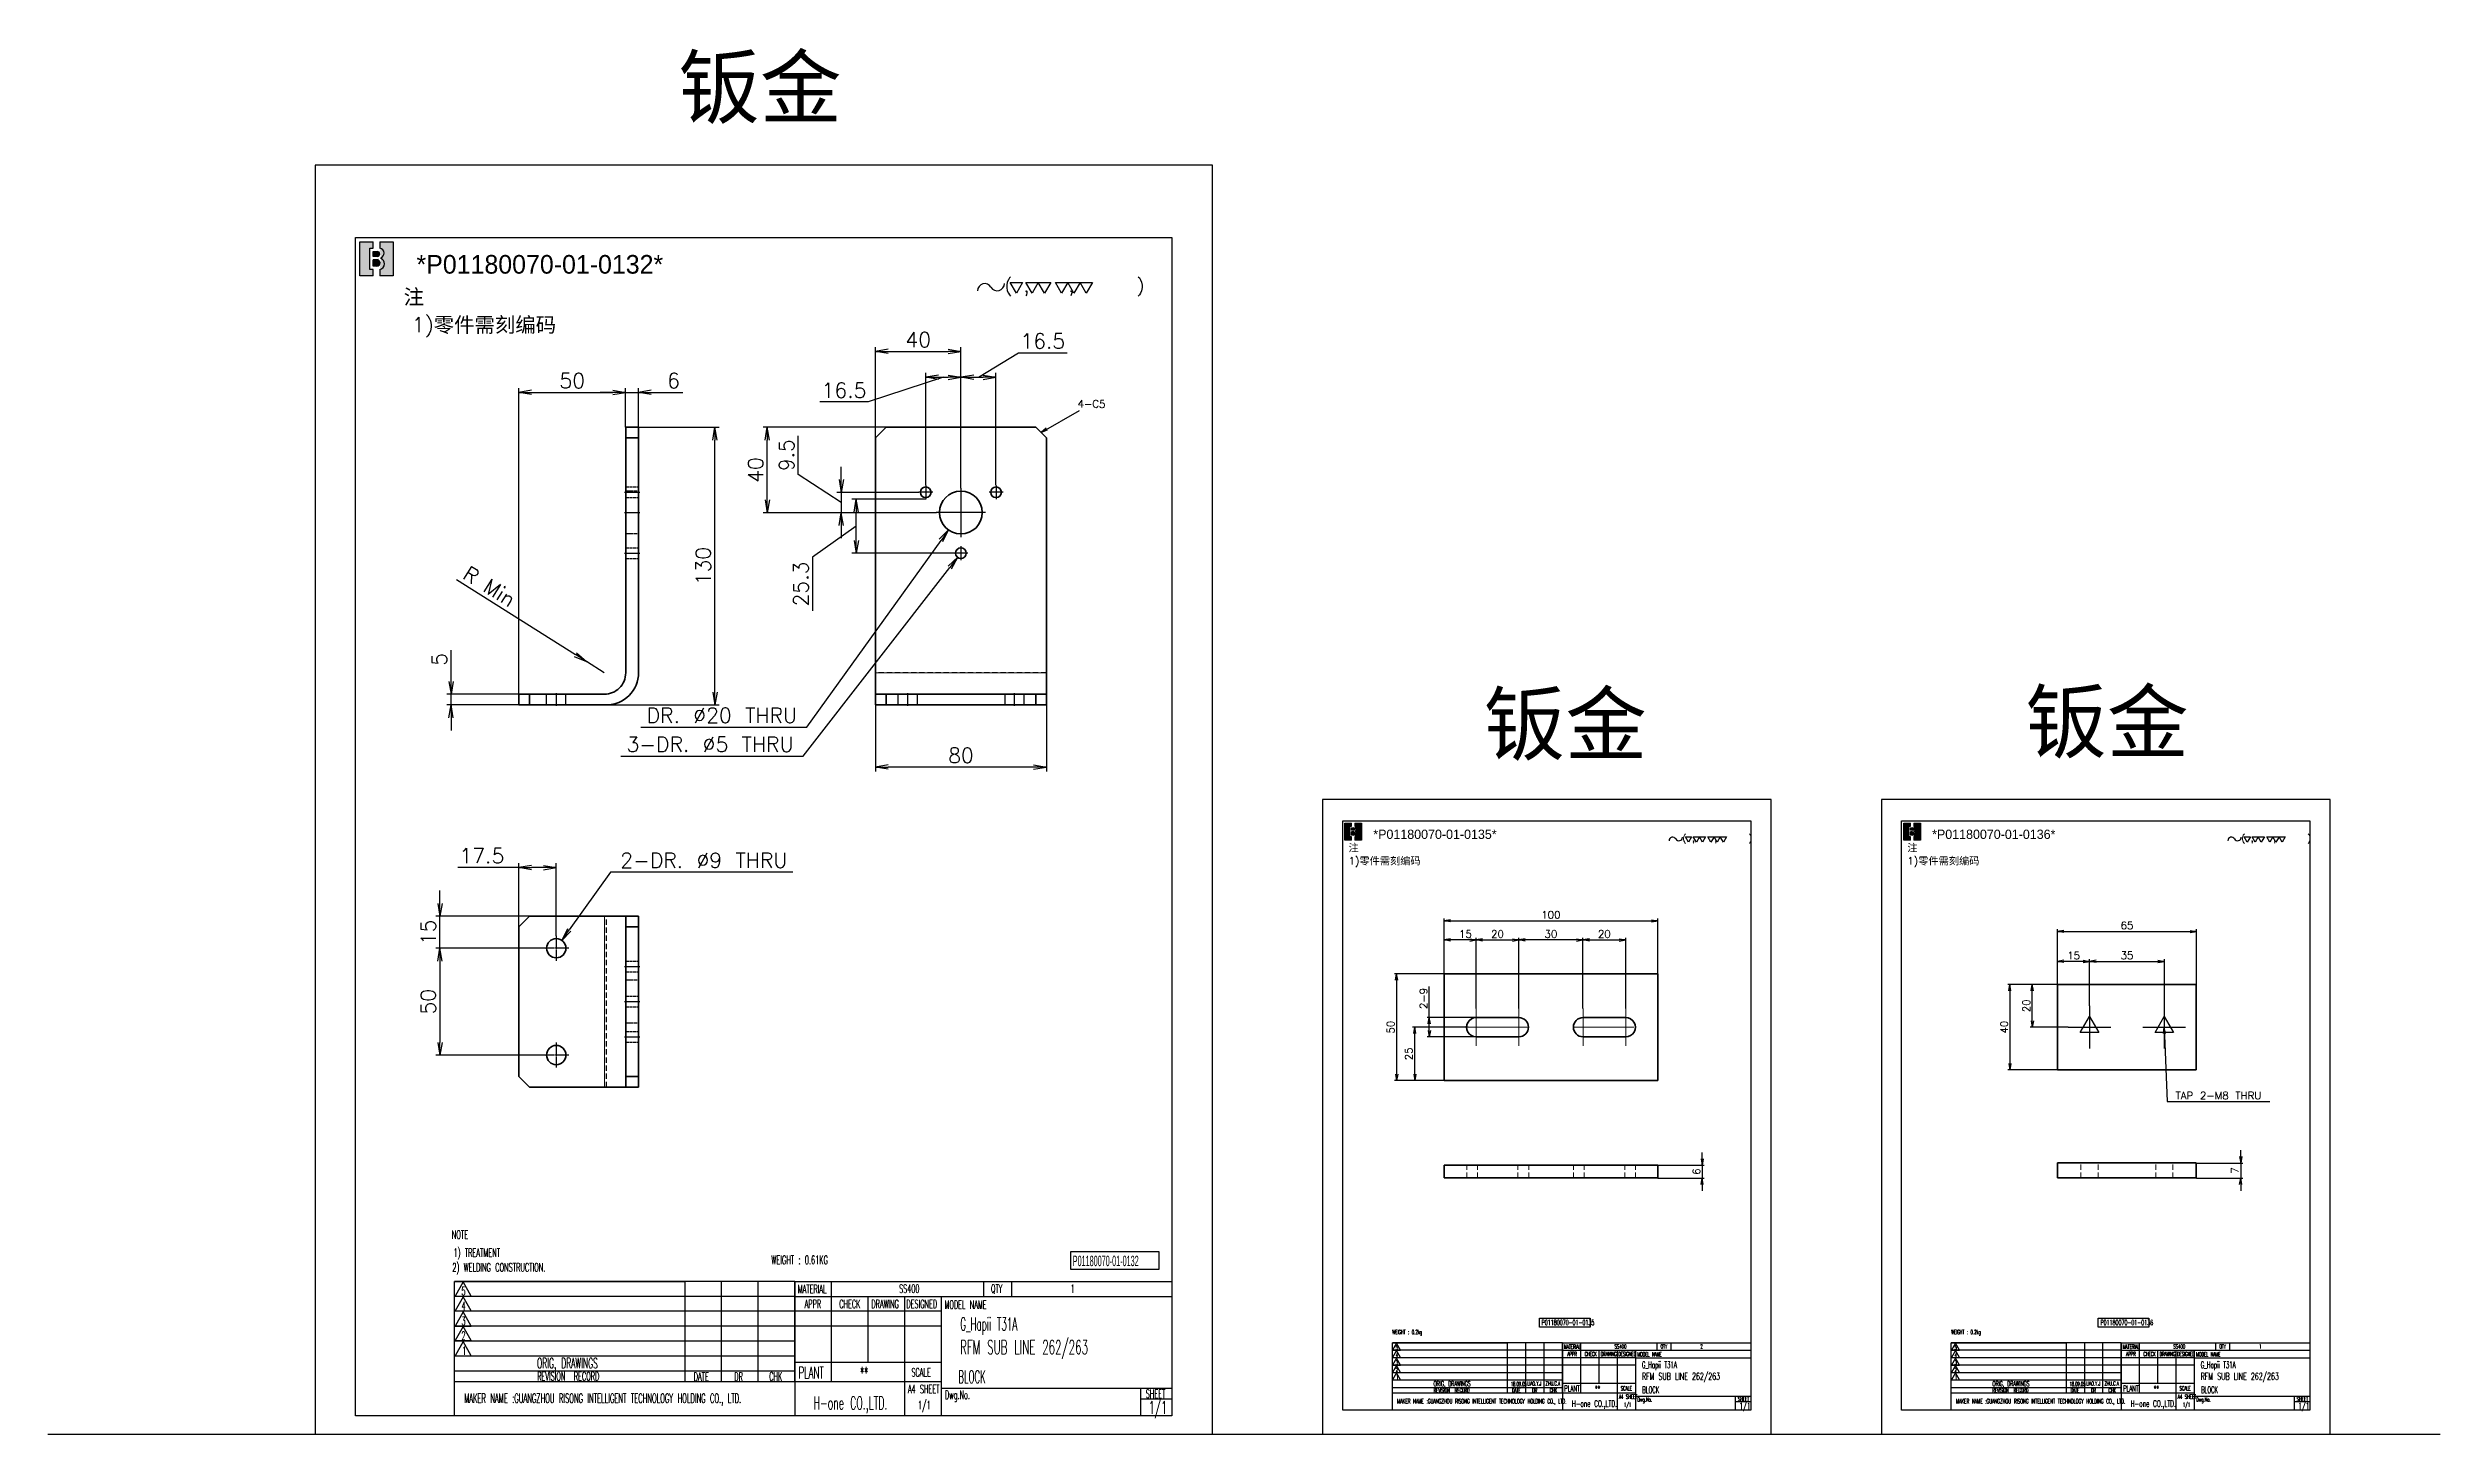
# Model space of a CAD drawing. Header units: inches. Extents: x 21 to 8642, y -3779 to 1599.
# Drawn here: x 6360 to 7479, y 19 to 668 of the extents above; entities that cross this region are included whole.
import ezdxf
from ezdxf.enums import TextEntityAlignment as Align

# ---------------------------------------------------------------- set-up
doc = ezdxf.new("R2010")
doc.units = ezdxf.units.IN
doc.header["$MEASUREMENT"] = 0
doc.linetypes.add('CENTER-HOKUTO', pattern=[23, 20, -1, 1, -1])
doc.linetypes.add('HIDDEN-HOKUTO', pattern=[3.8, 2.5, -1.3])
doc.layers.add('AM_7', color=2, linetype='CENTER-HOKUTO', lineweight=30)
doc.layers.add('AM_HID', color=1, linetype='HIDDEN-HOKUTO', lineweight=25)
doc.layers.add('title_frame', color=7, linetype='Continuous')
doc.layers.add('word_dim', color=253, linetype='Continuous')
doc.styles.add('MX_NOTE_STANDARD', font='txt.shx', dxfattribs={"bigfont": 'bigfont.shx'})
doc.styles.get("Standard").update_dxf_attribs({"font": 'txt', "bigfont": 'gbcbig.shx'})
doc.dimstyles.new('HKT 1-1', dxfattribs={"dimtxt": 3.5, "dimasz": 3, "dimexe": 1, "dimexo": 0, "dimgap": 1, "dimtad": 3, "dimdsep": 46, "dimtxsty": 'Standard', "dimblk1": 'OPEN', "dimblk2": 'OPEN', "dimsah": 1, "dimcen": 0, "dimclrd": 256, "dimclre": 256, "dimclrt": 3, "dimazin": 2, "dimtfac": 1, "dimtmove": 0, "dimatfit": 3, "dimldrblk": 'OPEN', "dimfxl": 0, "dimtolj": 1, "dimlwd": 25, "dimlwe": 25, "dimarcsym": 0})
doc.dimstyles.new('STANDARD1-1', dxfattribs={"dimtxt": 3.5, "dimasz": 3, "dimexe": 1, "dimexo": 0, "dimgap": 1, "dimtad": 3, "dimdsep": 46, "dimtxsty": 'Standard', "dimblk1": 'OPEN', "dimblk2": 'OPEN', "dimsah": 1, "dimcen": 0, "dimclrd": 256, "dimclre": 256, "dimclrt": 3, "dimazin": 2, "dimtfac": 1, "dimtmove": 0, "dimatfit": 3, "dimldrblk": 'OPEN', "dimfxl": 0, "dimtolj": 1, "dimlwd": 25, "dimlwe": 25, "dimarcsym": 0})
doc.dimstyles.new('STANDARD1_2', dxfattribs={"dimscale": 2, "dimtxt": 3.5, "dimasz": 3, "dimexe": 1, "dimexo": 0, "dimgap": 1, "dimtad": 3, "dimdsep": 46, "dimtxsty": 'Standard', "dimblk1": 'OPEN', "dimblk2": 'OPEN', "dimsah": 1, "dimcen": 0, "dimclrd": 256, "dimclre": 256, "dimclrt": 3, "dimazin": 2, "dimtfac": 1, "dimtmove": 0, "dimatfit": 3, "dimldrblk": 'OPEN', "dimfxl": 0, "dimtolj": 1, "dimlwd": 25, "dimlwe": 25, "dimarcsym": 0})

msp = doc.modelspace()

# ---------------------------------------------------------------- texts
at = {"linetype": 'Continuous', "ltscale": 2, "char_height": 28, "width": 97.82245, "attachment_point": 1}
for insert in [(6654.66, 663.328), (7031.536, 365.287), (7285.031, 366.325)]:
    msp.add_mtext('{\\fMicrosoft YaHei|b0|i0|c134|p34;\\C3;钣金}', dxfattribs=dict(at, insert=insert))
at = {"ltscale": 2, "attachment_point": 1}
for s, insert, char_height, width in [('{\\fSimSun|b0|i0|c134|p2;\\C3;注}', (6526.095, 554.726), 7, 20.72938), ('{\\Fromans,bigfont|c134;\\C3;1)\\fSimSun|b0|i0|c134|p2;零件需刻编码}', (6529.966, 541.635), 7, 193.81227), ('{\\fSimSun|b0|i0|c134|p2;\\C3;注}', (6968.287, 295.094), 3.5, 10.36469), ('{\\fSimSun|b0|i0|c134|p2;\\C3;注}', (7229.797, 295.094), 3.5, 10.36469), ('{\\Fromans,bigfont|c134;\\C3;1)\\fSimSun|b0|i0|c134|p2;零件需刻编码}', (6968.287, 288.963), 3.5, 96.90613), ('{\\Fromans,bigfont|c134;\\C3;1)\\fSimSun|b0|i0|c134|p2;零件需刻编码}', (7229.797, 288.963), 3.5, 96.90613)]:
    msp.add_mtext(s, dxfattribs=dict(at, insert=insert, char_height=char_height, width=width))
at = {"linetype": 'Continuous', "attachment_point": 4}
for s, insert, char_height, width in [('{\\W0.5;\\C3;G_Hapii T31A}', (6786.578, 69.454), 6, 101.8), ('{\\W0.5;\\C3;G_Hapii T\\Fromans,bigfont|c134;31\\Fromans,bigfont|c128;A}', (7105.614, 50.876), 3, 50.9), ('{\\W0.5;\\C3;G_Hapii T\\Fromans,bigfont|c134;31\\Fromans,bigfont|c128;A}', (7367.124, 50.876), 3, 50.9), ('{\\W0.5;\\C3;BLOCK}', (7105.734, 39.664), 3, 50.9), ('{\\W0.5;\\C3;BLOCK}', (7367.245, 39.664), 3, 50.9)]:
    msp.add_mtext(s, dxfattribs=dict(at, insert=insert, char_height=char_height, width=width))
at = {"layer": 'title_frame', "color": 3, "style": 'MX_NOTE_STANDARD'}
for s, height, width, p in [('NOTE', 3.92, 0.545, (6548.647, 110.372)), ('1) TREATMENT', 3.92, 0.545, (6549.425, 101.925)), ('WEIGHT : 0.61KG', 4, 0.5341, (6698.217, 98.467)), ('2) WELDING CONSTRUCTION.', 3.92, 0.545, (6548.894, 95.008)), ('5', 3.836, 0.5341, (6553.145, 83.974)), ('4', 3.836, 0.5341, (6553.145, 77.019)), ('MATERIAL', 3.9456, 0.5341, (6710.568, 84.839)), ('APPR', 3.9456, 0.5341, (6713.76, 77.897)), ('CHECK', 3.9456, 0.5341, (6729.951, 77.897)), ('DRAWING', 3.9456, 0.5341, (6744.99, 77.897)), ('SS400', 3.9456, 0.5341, (6757.971, 85.011)), ('DESIGNED', 3.9456, 0.5341, (6761.373, 77.897)), ('MODEL NAME', 3.9456, 0.5341, (6779.23, 77.596)), ('QTY', 3.9456, 0.5341, (6800.97, 85.011)), ('1', 3.946, 0.5341, (6838.226, 85.011)), ('3', 3.836, 0.5341, (6553.145, 69.96)), ('WEIGHT : 0.2kg ', 2, 0.5341, (6988.834, 65.69)), ('P01180070-01-0135', 2.5, 0.5341, (7058.652, 69.919)), ('WEIGHT : 0.2kg ', 2, 0.5341, (7250.344, 65.69)), ('P01180070-01-0136', 2.5, 0.5341, (7320.162, 69.919)), ('2', 3.836, 0.5341, (6553.145, 63.134)), ('1', 3.836, 0.5341, (6553.537, 56.075)), ('RFM SUB LINE 262/263', 6.6, 0.5341, (6786.502, 56.316)), ('5', 1.918, 0.5341, (6990.395, 58.444)), ('4', 1.918, 0.5341, (6990.395, 54.967)), ('MATERIAL', 1.9728, 0.5341, (7069.107, 58.877)), ('APPR', 1.9728, 0.5341, (7070.702, 55.405)), ('CHECK', 1.9728, 0.5341, (7078.798, 55.405)), ('DRAWING', 1.9728, 0.5341, (7086.318, 55.405)), ('SS400', 1.9728, 0.5341, (7092.808, 58.962)), ('DESIGNED', 1.9728, 0.5341, (7094.509, 55.405)), ('MODEL NAME', 1.9728, 0.5341, (7103.438, 55.255)), ('QTY', 1.9728, 0.5341, (7114.308, 58.962)), ('2', 1.973, 0.5341, (7132.935, 58.962)), ('5', 1.918, 0.5341, (7251.905, 58.444)), ('4', 1.918, 0.5341, (7251.905, 54.967)), ('MATERIAL', 1.9728, 0.5341, (7330.617, 58.877)), ('APPR', 1.9728, 0.5341, (7332.213, 55.405)), ('CHECK', 1.9728, 0.5341, (7340.308, 55.405)), ('DRAWING', 1.9728, 0.5341, (7347.828, 55.405)), ('SS400', 1.9728, 0.5341, (7354.318, 58.962)), ('DESIGNED', 1.9728, 0.5341, (7356.019, 55.405)), ('MODEL NAME', 1.9728, 0.5341, (7364.948, 55.255)), ('QTY', 1.9728, 0.5341, (7375.818, 58.962)), ('1', 1.973, 0.5341, (7394.446, 58.962)), ('ORIG, DRAWINGS', 4.8224, 0.5341, (6588.522, 49.738)), ('REVISION  RECORD', 3.9456, 0.5341, (6588.622, 44.061)), ('DATE', 3.9456, 0.5341, (6661.849, 43.898)), ('DR', 3.9456, 0.5341, (6680.837, 43.877)), ('CHK', 3.9456, 0.5341, (6697.19, 43.944)), ('PLANT', 5.48, 0.5341, (6710.896, 44.952)), ('**', 5.48, 0.5341, (6739.61, 44.952)), ('SCALE', 3.9456, 0.5341, (6763.725, 45.852)), ('BLOCK', 5.88, 0.5, (6785.674, 42.832)), ('3', 1.918, 0.5341, (6990.395, 51.437)), ('2', 1.918, 0.5341, (6990.395, 48.024)), ('1', 1.918, 0.5341, (6990.591, 44.495)), ('RFM SUB LINE 262/263', 3.3, 0.5341, (7105.575, 44.307)), ('3', 1.918, 0.5341, (7251.905, 51.437)), ('2', 1.918, 0.5341, (7251.905, 48.024)), ('1', 1.918, 0.5341, (7252.101, 44.494)), ('RFM SUB LINE 262/263', 3.3, 0.5341, (7367.086, 44.307)), ('MAKER NAME :GUANGZHOU RISONG INTELLIGENT TECHNOLOGY HOLDING CO., LTD.', 4.32, 0.5341, (6554.422, 33.547)), ('H-one CO.,LTD.', 6, 0.5341, (6717.936, 30.513)), ('A4 SHEET', 3.9456, 0.5341, (6762.083, 38.061)), ('1/1', 3.9456, 0.5341, (6766.787, 30.552)), ('Dwg.No.', 3.9456, 0.5341, (6779.402, 35.369)), ('SHEET', 3.9456, 0.5341, (6873.404, 35.837)), ('1/1', 6, 0.5341, (6874.838, 28.365)), ('MAKER NAME :GUANGZHOU RISONG INTELLIGENT TECHNOLOGY HOLDING CO., LTD.', 2.16, 0.5341, (6991.033, 33.23)), ('ORIG, DRAWINGS', 2.4112, 0.5341, (7008.083, 41.326)), ('REVISION  RECORD', 1.9728, 0.5341, (7008.133, 38.488)), ('18.09.05', 1.9, 0.5341, (7044.218, 41.427)), ('DATE', 1.9728, 0.5341, (7044.747, 38.406)), ('DR', 1.9728, 0.5341, (7054.241, 38.396)), ('CHK', 1.9728, 0.5341, (7062.417, 38.429)), ('PLANT', 2.74, 0.5341, (7069.27, 38.933)), ('H-one CO.,LTD.', 3, 0.5341, (7072.79, 31.713)), ('**', 2.74, 0.5341, (7083.627, 38.933)), ('A4 SHEET', 1.9728, 0.5341, (7094.864, 35.487)), ('SCALE', 1.9728, 0.5341, (7095.685, 39.383)), ('1/1', 1.9728, 0.5341, (7097.216, 31.733)), ('Dwg.No.', 1.9728, 0.5341, (7103.523, 34.142)), ('SHEET', 1.9728, 0.5341, (7150.524, 34.376)), ('1/1', 3, 0.5341, (7151.241, 30.64)), ('MAKER NAME :GUANGZHOU RISONG INTELLIGENT TECHNOLOGY HOLDING CO., LTD.', 2.16, 0.5341, (7252.544, 33.23)), ('ORIG, DRAWINGS', 2.4112, 0.5341, (7269.594, 41.326)), ('REVISION  RECORD', 1.9728, 0.5341, (7269.644, 38.488)), ('18.09.05', 1.9, 0.5341, (7305.728, 41.427)), ('DATE', 1.9728, 0.5341, (7306.257, 38.406)), ('DR', 1.9728, 0.5341, (7315.751, 38.396)), ('CHK', 1.9728, 0.5341, (7323.928, 38.429)), ('PLANT', 2.74, 0.5341, (7330.781, 38.933)), ('H-one CO.,LTD.', 3, 0.5341, (7334.301, 31.713)), ('**', 2.74, 0.5341, (7345.138, 38.933)), ('A4 SHEET', 1.9728, 0.5341, (7356.374, 35.487)), ('SCALE', 1.9728, 0.5341, (7357.195, 39.383)), ('1/1', 1.9728, 0.5341, (7358.726, 31.733)), ('Dwg.No.', 1.9728, 0.5341, (7365.034, 34.142)), ('SHEET', 1.9728, 0.5341, (7412.035, 34.376)), ('1/1', 3, 0.5341, (7412.752, 30.64))]:
    msp.add_text(s, height=height, dxfattribs=dict(at, width=width)).set_placement(p)
at = {"layer": 'title_frame', "color": 3, "style": 'MX_NOTE_STANDARD', "width": 0.5341}
for s, p in [('LIAO.Y.J', (7055.3, 41.038)), ('ZHU.C.A', (7063.918, 41.06)), ('LIAO.Y.J', (7316.81, 41.038)), ('ZHU.C.A', (7325.428, 41.06))]:
    msp.add_text(s, height=1.9728, dxfattribs=at).set_placement(p, align=Align.BOTTOM_CENTER)
at = {"layer": 'title_frame', "color": 3, "insert": (6839.238, 102.453), "char_height": 4.9, "width": 8.2214, "attachment_point": 1, "style": 'MX_NOTE_STANDARD'}
msp.add_mtext('{\\f3 of 9 Barcode|b0|i0|c0|p82;\\W0.5;P01180070-\\f3 of 9 Barcode|b0|i0|c134|p82;01\\f3 of 9 Barcode|b0|i0|c0|p82;-0\\f3 of 9 Barcode|b0|i0|c134|p82;132}', dxfattribs=at)
at = {"layer": 'word_dim', "color": 3, "linetype": 'Continuous', "ltscale": 2}
msp.add_text('4-C5', height=3.5, rotation=359.362667, dxfattribs=at).set_placement((6841.473, 499.441))
at = {"layer": 'word_dim', "color": 3, "linetype": 'Continuous', "attachment_point": 1}
for s, insert, char_height, width in [('{\\f3 of 9 Barcode|b0|i0|c0|p82;*P01180070-\\f3 of 9 Barcode|b0|i0|c134|p82;01\\f3 of 9 Barcode|b0|i0|c0|p82;-0\\f3 of 9 Barcode|b0|i0|c134|p82;132\\f3 of 9 Barcode|b0|i0|c0|p82;*}', (6532.128, 570.796), 8.722, 200), ('{\\f3 of 9 Barcode|b0|i0|c0|p82;*P01180070-\\f3 of 9 Barcode|b0|i0|c134|p82;01\\f3 of 9 Barcode|b0|i0|c0|p82;-0\\f3 of 9 Barcode|b0|i0|c134|p82;135\\f3 of 9 Barcode|b0|i0|c0|p82;*}', (6979.887, 301.855), 4.361, 100), ('{\\f3 of 9 Barcode|b0|i0|c0|p82;*P01180070-\\f3 of 9 Barcode|b0|i0|c134|p82;01\\f3 of 9 Barcode|b0|i0|c0|p82;-0\\f3 of 9 Barcode|b0|i0|c134|p82;136\\f3 of 9 Barcode|b0|i0|c0|p82;*}', (7241.397, 301.855), 4.361, 100)]:
    msp.add_mtext(s, dxfattribs=dict(at, insert=insert, char_height=char_height, width=width))
at = {"layer": 'word_dim', "color": 3, "linetype": 'Continuous', "ltscale": 2, "insert": (7355.337, 175.632), "char_height": 3.5, "attachment_point": 7}
msp.add_mtext('TAP 2-M{\\Fromans,bigfont|c134;8} THRU', dxfattribs=at)

# ---------------------------------------------------------------- blocks, each defined once
blk = doc.blocks.new('B\\M+18B40\\M+196A7\\M+100CF\\M+100B0\\M+100B8')
blk.add_hatch(color=1).paths.add_polyline_path([(0.4, 0.815), (0.4, 1), (0, 1), (0, 0), (0.4, 0), (0.4, 0.185), (0.3, 0.185), (0.3, 0.815)])
h = blk.add_hatch(color=1)
edge = h.paths.add_edge_path()
edge.add_arc((0.53, 0.645), 0.07, 360, 450)
edge.add_line((0.53, 0.715), (0.4, 0.715))
edge.add_line((0.4, 0.715), (0.4, 0.575))
edge.add_line((0.4, 0.575), (0.53, 0.575))
edge.add_arc((0.53, 0.645), 0.07, 270, 360)
h = blk.add_hatch(color=1)
edge = h.paths.add_edge_path()
edge.add_line((0.6, 1), (0.6, 0.814))
edge.add_arc((0.585, 0.67), 0.145, 0, 84.06223, ccw=False)
edge.add_arc((0.585, 0.67), 0.145, -69.82873, 0, ccw=False)
edge.add_line((0.635, 0.534), (0.635, 0.512))
edge.add_arc((0.57, 0.355), 0.17, 0, 67.52049, ccw=False)
edge.add_arc((0.57, 0.355), 0.17, -79.83575, 0, ccw=False)
edge.add_line((0.6, 0.188), (0.6, 0))
edge.add_line((0.6, 0), (1, 0))
edge.add_line((1, 0), (1, 1))
edge.add_line((1, 1), (0.6, 1))
h = blk.add_hatch(color=1)
edge = h.paths.add_edge_path()
edge.add_arc((0.515, 0.38), 0.095, 0, 90)
edge.add_line((0.515, 0.475), (0.4, 0.475))
edge.add_line((0.4, 0.475), (0.4, 0.285))
edge.add_line((0.4, 0.285), (0.515, 0.285))
edge.add_arc((0.515, 0.38), 0.095, 270, 360)
at = {"color": 1}
for p, q in [((0, 0), (0, 1)), ((0, 1), (0.4, 1)), ((0.3, 0.815), (0.4, 0.815)), ((0.3, 0.185), (0.3, 0.815)), ((0.4, 0.815), (0.4, 1)), ((0.4, 0.715), (0.53, 0.715)), ((0.4, 0.575), (0.4, 0.715)), ((0.6, 1), (0.6, 0.814)), ((0.6, 1), (1, 1)), ((1, 1), (1, 0)), ((0.4, 0.185), (0.3, 0.185)), ((0.53, 0.575), (0.4, 0.575)), ((0.515, 0.475), (0.4, 0.475)), ((0.4, 0.285), (0.4, 0.475)), ((0.515, 0.285), (0.4, 0.285)), ((0.4, 0), (0.4, 0.185)), ((0.57, 0.525), (0.57, 0.525)), ((0.6, 0.645), (0.6, 0.645)), ((0.6, 0.188), (0.6, 0)), ((0.61, 0.38), (0.61, 0.38)), ((0.635, 0.534), (0.635, 0.512)), ((0.73, 0.67), (0.73, 0.67)), ((0.74, 0.355), (0.74, 0.355)), ((0.4, 0), (0, 0)), ((1, 0), (0.6, 0))]:
    blk.add_line(p, q, dxfattribs=at)
for centre, radius, start, end in [((0.53, 0.645), 0.07, 360, 90), ((0.585, 0.67), 0.145, 360, 84.06223), ((0.515, 0.38), 0.095, 0, 90), ((0.515, 0.38), 0.095, 270, 0), ((0.53, 0.645), 0.07, 270, 360), ((0.57, 0.355), 0.17, 280.16425, 0), ((0.585, 0.67), 0.145, 290.17127, 0), ((0.57, 0.355), 0.17, 0, 67.52049)]:
    blk.add_arc(centre, radius, start, end, dxfattribs=at)
blk.add_attdef('B機密ﾏｰｸ', (-0.086, 1.075), '', height=0.2)
blk = doc.blocks.new('shiage0')
at = {"layer": 'word_dim', "color": 3, "linetype": 'Continuous'}
for centre, start, end in [((1.69, 0), 30, 180), ((4.61, 1.69), 210, 0)]:
    blk.add_arc(centre, 1.69, start, end, dxfattribs=at)
blk = doc.blocks.new('10')
at = {"layer": 'title_frame', "color": 3, "linetype": 'Continuous'}
for points in [[(9.63, 2.65), (8.18, 5.15), (11.07, 5.15)], [(13.31, 2.65), (11.86, 5.15), (17.64, 5.15), (16.2, 2.65), (14.75, 5.15)], [(20.17, 2.65), (18.73, 5.15), (27.4, 5.15), (25.95, 2.65), (24.51, 5.15), (23.06, 2.65), (21.62, 5.15)]]:
    blk.add_lwpolyline(points, close=True, dxfattribs=at)
blk.add_blockref('shiage0', (0.52, 3.24), dxfattribs=at)
blk.add_text('( ,   ,     )', height=3, dxfattribs=at).set_placement((6.84, 2.97))
blk = doc.blocks.new('_Open')
at = {"color": 0, "lineweight": -2}
for p, q in [((-1, 0.17), (0, 0)), ((-1, -0.17), (0, 0)), ((0, 0), (-1, 0))]:
    blk.add_line(p, q, dxfattribs=at)
blk = doc.blocks.new('*D315')
at = {"layer": 'DEFPOINTS', "color": 0, "linetype": 'Continuous', "ltscale": 2}
for p in [(6548.3, 365.2), (6580, 365.2), (6580, 360.2)]:
    blk.add_point(p, dxfattribs=at)
at = {"layer": 'word_dim', "linetype": 'Continuous', "lineweight": 25, "ltscale": 2}
for p, q in [((6548.3, 371.2), (6548.3, 385.9)), ((6580, 365.2), (6546.3, 365.2)), ((6580, 360.2), (6546.3, 360.2)), ((6548.3, 360.2), (6548.3, 365.2)), ((6548.3, 354.2), (6548.3, 348.2))]:
    blk.add_line(p, q, dxfattribs=at)
at = {"layer": 'word_dim', "linetype": 'Continuous', "lineweight": 25, "ltscale": 2, "xscale": 6, "yscale": 6, "zscale": 6}
for p, rotation in [((6548.3, 365.2), 270), ((6548.3, 360.2), 90)]:
    blk.add_blockref('_Open', p, dxfattribs=dict(at, rotation=rotation))
at = {"layer": 'word_dim', "color": 3, "linetype": 'Continuous', "ltscale": 2, "insert": (6542.8, 381.6), "char_height": 7, "attachment_point": 5, "rotation": 90}
blk.add_mtext('\\A1;5', dxfattribs=at)
blk = doc.blocks.new('*D316')
at = {"layer": 'DEFPOINTS', "color": 0, "linetype": 'Continuous', "ltscale": 2}
for p in [(6630, 506.5), (6630, 490.2), (6580, 365.2)]:
    blk.add_point(p, dxfattribs=at)
at = {"layer": 'word_dim', "linetype": 'Continuous', "lineweight": 25, "ltscale": 2}
for p, q in [((6580, 365.2), (6580, 508.5)), ((6586, 506.5), (6624, 506.5)), ((6630, 490.2), (6630, 508.5))]:
    blk.add_line(p, q, dxfattribs=at)
at = {"layer": 'word_dim', "linetype": 'Continuous', "lineweight": 25, "ltscale": 2, "xscale": 6, "yscale": 6, "zscale": 6, "rotation": 180}
blk.add_blockref('_Open', (6580, 506.5), dxfattribs=at)
at = {"layer": 'word_dim', "linetype": 'Continuous', "lineweight": 25, "ltscale": 2, "xscale": 6, "yscale": 6, "zscale": 6}
blk.add_blockref('_Open', (6630, 506.5), dxfattribs=at)
at = {"layer": 'word_dim', "color": 3, "linetype": 'Continuous', "ltscale": 2, "insert": (6605, 512), "char_height": 7, "attachment_point": 5}
blk.add_mtext('\\A1;50', dxfattribs=at)
blk = doc.blocks.new('*D317')
at = {"layer": 'DEFPOINTS', "color": 0, "linetype": 'Continuous', "ltscale": 2}
for p in [(6636, 506.5), (6630, 490.2), (6636, 490.2)]:
    blk.add_point(p, dxfattribs=at)
at = {"layer": 'word_dim', "linetype": 'Continuous', "lineweight": 25, "ltscale": 2}
for p, q in [((6624, 506.5), (6618, 506.5)), ((6630, 490.2), (6630, 508.5)), ((6630, 506.5), (6636, 506.5)), ((6636, 490.2), (6636, 508.5)), ((6642, 506.5), (6656.7, 506.5))]:
    blk.add_line(p, q, dxfattribs=at)
at = {"layer": 'word_dim', "linetype": 'Continuous', "lineweight": 25, "ltscale": 2, "xscale": 6, "yscale": 6, "zscale": 6}
blk.add_blockref('_Open', (6630, 506.5), dxfattribs=at)
at = {"layer": 'word_dim', "linetype": 'Continuous', "lineweight": 25, "ltscale": 2, "xscale": 6, "yscale": 6, "zscale": 6, "rotation": 180}
blk.add_blockref('_Open', (6636, 506.5), dxfattribs=at)
at = {"layer": 'word_dim', "color": 3, "linetype": 'Continuous', "ltscale": 2, "insert": (6652.4, 512), "char_height": 7, "attachment_point": 5}
blk.add_mtext('\\A1;6', dxfattribs=at)
blk = doc.blocks.new('*D318')
at = {"layer": 'DEFPOINTS', "color": 0, "linetype": 'Continuous', "ltscale": 2}
for p in [(6636, 490.2), (6671.8, 490.2), (6621, 360.2)]:
    blk.add_point(p, dxfattribs=at)
at = {"layer": 'word_dim', "linetype": 'Continuous', "lineweight": 25, "ltscale": 2}
for p, q in [((6636, 490.2), (6673.8, 490.2)), ((6671.8, 366.2), (6671.8, 484.2)), ((6621, 360.2), (6673.8, 360.2))]:
    blk.add_line(p, q, dxfattribs=at)
at = {"layer": 'word_dim', "linetype": 'Continuous', "lineweight": 25, "ltscale": 2, "xscale": 6, "yscale": 6, "zscale": 6}
for p, rotation in [((6671.8, 490.2), 90), ((6671.8, 360.2), 270)]:
    blk.add_blockref('_Open', p, dxfattribs=dict(at, rotation=rotation))
at = {"layer": 'word_dim', "color": 3, "linetype": 'Continuous', "ltscale": 2, "insert": (6666.3, 425.2), "char_height": 7, "attachment_point": 5, "rotation": 90}
blk.add_mtext('\\A1;130', dxfattribs=at)
blk = doc.blocks.new('*D319')
at = {"layer": 'DEFPOINTS', "color": 0, "linetype": 'Continuous', "ltscale": 2}
for p in [(6611.6, 380.6), (6620, 375.2)]:
    blk.add_point(p, dxfattribs=at)
at = {"layer": 'word_dim', "linetype": 'Continuous', "lineweight": 25, "ltscale": 2}
for p, q in [((6550.8, 418.9), (6606.5, 383.8)), ((6620, 375.2), (6611.6, 380.6))]:
    blk.add_line(p, q, dxfattribs=at)
at = {"layer": 'word_dim', "linetype": 'Continuous', "lineweight": 25, "ltscale": 2, "xscale": 6, "yscale": 6, "zscale": 6, "rotation": 327.7572702734799}
blk.add_blockref('_Open', (6611.6, 380.6), dxfattribs=at)
at = {"layer": 'word_dim', "color": 3, "linetype": 'Continuous', "ltscale": 2, "insert": (6566.2, 415.7), "char_height": 7, "attachment_point": 5, "rotation": 327.7573}
blk.add_mtext('\\A1;{\\Fromans,bigfont|c134;R Min}', dxfattribs=at)
blk = doc.blocks.new('*D320')
at = {"layer": 'DEFPOINTS', "color": 0, "linetype": 'Continuous', "ltscale": 2}
for p in [(6746.9, 360.2), (6826.9, 360.2), (6746.9, 331.1)]:
    blk.add_point(p, dxfattribs=at)
at = {"layer": 'word_dim', "linetype": 'Continuous', "lineweight": 25, "ltscale": 2}
for p, q in [((6746.9, 360.2), (6746.9, 329.1)), ((6826.9, 360.2), (6826.9, 329.1)), ((6820.9, 331.1), (6752.9, 331.1))]:
    blk.add_line(p, q, dxfattribs=at)
at = {"layer": 'word_dim', "linetype": 'Continuous', "lineweight": 25, "ltscale": 2, "xscale": 6, "yscale": 6, "zscale": 6, "rotation": 180}
blk.add_blockref('_Open', (6746.9, 331.1), dxfattribs=at)
at = {"layer": 'word_dim', "linetype": 'Continuous', "lineweight": 25, "ltscale": 2, "xscale": 6, "yscale": 6, "zscale": 6}
blk.add_blockref('_Open', (6826.9, 331.1), dxfattribs=at)
at = {"layer": 'word_dim', "color": 3, "linetype": 'Continuous', "ltscale": 2, "insert": (6786.9, 336.6), "char_height": 7, "attachment_point": 5}
blk.add_mtext('\\A1;80', dxfattribs=at)
blk = doc.blocks.new('*D321')
at = {"layer": 'DEFPOINTS', "color": 0, "linetype": 'Continuous', "ltscale": 2}
for p in [(6786.9, 525.7), (6746.9, 485.2), (6786.9, 461.7)]:
    blk.add_point(p, dxfattribs=at)
at = {"layer": 'word_dim', "linetype": 'Continuous', "lineweight": 25, "ltscale": 2}
for p, q in [((6746.9, 485.2), (6746.9, 527.7)), ((6786.9, 461.7), (6786.9, 527.7)), ((6752.9, 525.7), (6780.9, 525.7))]:
    blk.add_line(p, q, dxfattribs=at)
at = {"layer": 'word_dim', "linetype": 'Continuous', "lineweight": 25, "ltscale": 2, "xscale": 6, "yscale": 6, "zscale": 6, "rotation": 180}
blk.add_blockref('_Open', (6746.9, 525.7), dxfattribs=at)
at = {"layer": 'word_dim', "linetype": 'Continuous', "lineweight": 25, "ltscale": 2, "xscale": 6, "yscale": 6, "zscale": 6}
blk.add_blockref('_Open', (6786.9, 525.7), dxfattribs=at)
at = {"layer": 'word_dim', "color": 3, "linetype": 'Continuous', "ltscale": 2, "insert": (6766.9, 531.2), "char_height": 7, "attachment_point": 5}
blk.add_mtext('\\A1;40', dxfattribs=at)
blk = doc.blocks.new('*D322')
at = {"layer": 'DEFPOINTS', "color": 0, "linetype": 'Continuous', "ltscale": 2}
for p in [(6786.9, 513.6), (6770.4, 463), (6786.9, 461.7)]:
    blk.add_point(p, dxfattribs=at)
at = {"layer": 'word_dim', "linetype": 'Continuous', "lineweight": 25, "ltscale": 2}
for p, q in [((6770.4, 463), (6770.4, 515.6)), ((6786.9, 461.7), (6786.9, 515.6)), ((6778.7, 513.6), (6743.5, 502)), ((6776.4, 513.6), (6780.9, 513.6)), ((6743.5, 502), (6720.9, 502))]:
    blk.add_line(p, q, dxfattribs=at)
at = {"layer": 'word_dim', "linetype": 'Continuous', "lineweight": 25, "ltscale": 2, "xscale": 6, "yscale": 6, "zscale": 6, "rotation": 180}
blk.add_blockref('_Open', (6770.4, 513.6), dxfattribs=at)
at = {"layer": 'word_dim', "linetype": 'Continuous', "lineweight": 25, "ltscale": 2, "xscale": 6, "yscale": 6, "zscale": 6}
blk.add_blockref('_Open', (6786.9, 513.6), dxfattribs=at)
at = {"layer": 'word_dim', "color": 3, "linetype": 'Continuous', "ltscale": 2, "insert": (6732.2, 507.5), "char_height": 7, "attachment_point": 5}
blk.add_mtext('\\A1;16.5', dxfattribs=at)
blk = doc.blocks.new('*D323')
at = {"layer": 'DEFPOINTS', "color": 0, "linetype": 'Continuous', "ltscale": 2}
for p in [(6803.3, 513.6), (6786.9, 461.7), (6803.3, 463)]:
    blk.add_point(p, dxfattribs=at)
at = {"layer": 'word_dim', "linetype": 'Continuous', "lineweight": 25, "ltscale": 2}
for p, q in [((6786.9, 461.7), (6786.9, 515.6)), ((6795.1, 513.6), (6813.9, 525)), ((6803.3, 463), (6803.3, 515.6)), ((6813.9, 525), (6836.6, 525)), ((6792.9, 513.6), (6797.3, 513.6))]:
    blk.add_line(p, q, dxfattribs=at)
at = {"layer": 'word_dim', "linetype": 'Continuous', "lineweight": 25, "ltscale": 2, "xscale": 6, "yscale": 6, "zscale": 6, "rotation": 180}
blk.add_blockref('_Open', (6786.9, 513.6), dxfattribs=at)
at = {"layer": 'word_dim', "linetype": 'Continuous', "lineweight": 25, "ltscale": 2, "xscale": 6, "yscale": 6, "zscale": 6}
blk.add_blockref('_Open', (6803.3, 513.6), dxfattribs=at)
at = {"layer": 'word_dim', "color": 3, "linetype": 'Continuous', "ltscale": 2, "insert": (6825.2, 530.5), "char_height": 7, "attachment_point": 5}
blk.add_mtext('\\A1;16.5', dxfattribs=at)
blk = doc.blocks.new('*D324')
at = {"layer": 'DEFPOINTS', "color": 0, "linetype": 'Continuous', "ltscale": 2}
for p in [(6696.3, 490.2), (6751.9, 490.2), (6775.4, 450.2)]:
    blk.add_point(p, dxfattribs=at)
at = {"layer": 'word_dim', "linetype": 'Continuous', "lineweight": 25, "ltscale": 2}
for p, q in [((6751.9, 490.2), (6694.3, 490.2)), ((6696.3, 456.2), (6696.3, 484.2)), ((6775.4, 450.2), (6694.3, 450.2))]:
    blk.add_line(p, q, dxfattribs=at)
at = {"layer": 'word_dim', "linetype": 'Continuous', "lineweight": 25, "ltscale": 2, "xscale": 6, "yscale": 6, "zscale": 6}
for p, rotation in [((6696.3, 490.2), 90), ((6696.3, 450.2), 270)]:
    blk.add_blockref('_Open', p, dxfattribs=dict(at, rotation=rotation))
at = {"layer": 'word_dim', "color": 3, "linetype": 'Continuous', "ltscale": 2, "insert": (6690.8, 470.2), "char_height": 7, "attachment_point": 5, "rotation": 90}
blk.add_mtext('\\A1;40', dxfattribs=at)
blk = doc.blocks.new('*D325')
at = {"layer": 'DEFPOINTS', "color": 0, "linetype": 'Continuous', "ltscale": 2}
for p in [(6767.2, 459.7), (6730.9, 450.2), (6775.4, 450.2)]:
    blk.add_point(p, dxfattribs=at)
at = {"layer": 'word_dim', "linetype": 'Continuous', "lineweight": 25, "ltscale": 2}
for p, q in [((6710.8, 468.1), (6710.8, 486.1)), ((6730.9, 465.7), (6730.9, 471.7)), ((6730.9, 455), (6710.8, 468.1)), ((6767.2, 459.7), (6728.9, 459.7)), ((6730.9, 459.7), (6730.9, 450.2)), ((6730.9, 459.7), (6730.9, 450.2)), ((6775.4, 450.2), (6728.9, 450.2)), ((6730.9, 444.2), (6730.9, 438.2))]:
    blk.add_line(p, q, dxfattribs=at)
at = {"layer": 'word_dim', "linetype": 'Continuous', "lineweight": 25, "ltscale": 2, "xscale": 6, "yscale": 6, "zscale": 6}
for p, rotation in [((6730.9, 459.7), 270), ((6730.9, 450.2), 90)]:
    blk.add_blockref('_Open', p, dxfattribs=dict(at, rotation=rotation))
at = {"layer": 'word_dim', "color": 3, "linetype": 'Continuous', "ltscale": 2, "insert": (6705.3, 477.1), "char_height": 7, "attachment_point": 5, "rotation": 90}
blk.add_mtext('\\A1;9.5', dxfattribs=at)
blk = doc.blocks.new('*D326')
at = {"layer": 'DEFPOINTS', "color": 0, "linetype": 'Continuous', "ltscale": 2}
for p in [(6737.9, 456.5), (6770.4, 456.5), (6783.6, 431.2)]:
    blk.add_point(p, dxfattribs=at)
at = {"layer": 'word_dim', "linetype": 'Continuous', "lineweight": 25, "ltscale": 2}
for p, q in [((6770.4, 456.5), (6735.9, 456.5)), ((6737.9, 437.2), (6737.9, 450.5)), ((6737.9, 443.9), (6717.5, 429.3)), ((6717.5, 429.3), (6717.5, 404.3)), ((6783.6, 431.2), (6735.9, 431.2))]:
    blk.add_line(p, q, dxfattribs=at)
at = {"layer": 'word_dim', "linetype": 'Continuous', "lineweight": 25, "ltscale": 2, "xscale": 6, "yscale": 6, "zscale": 6}
for p, rotation in [((6737.9, 456.5), 90), ((6737.9, 431.2), 270)]:
    blk.add_blockref('_Open', p, dxfattribs=dict(at, rotation=rotation))
at = {"layer": 'word_dim', "color": 3, "linetype": 'Continuous', "ltscale": 2, "insert": (6712, 416.8), "char_height": 7, "attachment_point": 5, "rotation": 90}
blk.add_mtext('\\A1;25.3', dxfattribs=at)
blk = doc.blocks.new('*D327')
at = {"layer": 'DEFPOINTS', "color": 0, "linetype": 'Continuous', "ltscale": 2}
for p in [(6785.4, 429.3), (6788.4, 433.2)]:
    blk.add_point(p, dxfattribs=at)
at = {"layer": 'word_dim', "linetype": 'Continuous', "lineweight": 25, "ltscale": 2}
for p, q in [((6713.1, 336.3), (6781.7, 424.5)), ((6627.8, 336.3), (6713.1, 336.3))]:
    blk.add_line(p, q, dxfattribs=at)
at = {"layer": 'word_dim', "linetype": 'Continuous', "lineweight": 25, "ltscale": 2, "xscale": 6, "yscale": 6, "zscale": 6, "rotation": 52.17422774476849}
blk.add_blockref('_Open', (6785.4, 429.3), dxfattribs=at)
at = {"layer": 'word_dim', "color": 3, "linetype": 'Continuous', "ltscale": 2, "insert": (6669.5, 341.8), "char_height": 7, "attachment_point": 5}
blk.add_mtext('\\A1;{\\Fromans,bigfont|c134;3-}DR. {\\Fromans,bigfont|c134;∅5} THRU', dxfattribs=at)
blk = doc.blocks.new('*D328')
at = {"layer": 'DEFPOINTS', "color": 0, "linetype": 'Continuous', "ltscale": 2}
for p in [(6792.7, 458.4), (6781.1, 442.1)]:
    blk.add_point(p, dxfattribs=at)
at = {"layer": 'word_dim', "linetype": 'Continuous', "lineweight": 25, "ltscale": 2}
for p, q in [((6714.8, 349.8), (6777.6, 437.2)), ((6637.1, 349.8), (6714.8, 349.8))]:
    blk.add_line(p, q, dxfattribs=at)
at = {"layer": 'word_dim', "linetype": 'Continuous', "lineweight": 25, "ltscale": 2, "xscale": 6, "yscale": 6, "zscale": 6, "rotation": 54.33673407520095}
blk.add_blockref('_Open', (6781.1, 442.1), dxfattribs=at)
at = {"layer": 'word_dim', "color": 3, "linetype": 'Continuous', "ltscale": 2, "insert": (6675, 355.3), "char_height": 7, "attachment_point": 5}
blk.add_mtext('\\A1;DR. {\\Fromans,bigfont|c134;∅20} THRU', dxfattribs=at)
blk = doc.blocks.new('*D329')
at = {"layer": 'DEFPOINTS', "color": 0, "linetype": 'Continuous', "ltscale": 2}
for p in [(6591.7, 246.3), (6543.1, 196.3), (6591.7, 196.3)]:
    blk.add_point(p, dxfattribs=at)
at = {"layer": 'word_dim', "linetype": 'Continuous', "lineweight": 25, "ltscale": 2}
for p, q in [((6591.7, 246.3), (6541.1, 246.3)), ((6543.1, 240.3), (6543.1, 202.3)), ((6591.7, 196.3), (6541.1, 196.3))]:
    blk.add_line(p, q, dxfattribs=at)
at = {"layer": 'word_dim', "linetype": 'Continuous', "lineweight": 25, "ltscale": 2, "xscale": 6, "yscale": 6, "zscale": 6}
for p, rotation in [((6543.1, 246.3), 90), ((6543.1, 196.3), 270)]:
    blk.add_blockref('_Open', p, dxfattribs=dict(at, rotation=rotation))
at = {"layer": 'word_dim', "color": 3, "linetype": 'Continuous', "ltscale": 2, "insert": (6537.6, 221.3), "char_height": 7, "attachment_point": 5, "rotation": 90}
blk.add_mtext('\\A1;50', dxfattribs=at)
blk = doc.blocks.new('*D330')
at = {"layer": 'DEFPOINTS', "color": 0, "linetype": 'Continuous', "ltscale": 2}
for p in [(6543.1, 261.3), (6585, 261.3), (6591.7, 246.3)]:
    blk.add_point(p, dxfattribs=at)
at = {"layer": 'word_dim', "linetype": 'Continuous', "lineweight": 25, "ltscale": 2}
for p, q in [((6543.1, 267.3), (6543.1, 273.3)), ((6585, 261.3), (6541.1, 261.3)), ((6543.1, 246.3), (6543.1, 261.3)), ((6591.7, 246.3), (6541.1, 246.3)), ((6543.1, 240.3), (6543.1, 234.3))]:
    blk.add_line(p, q, dxfattribs=at)
at = {"layer": 'word_dim', "linetype": 'Continuous', "lineweight": 25, "ltscale": 2, "xscale": 6, "yscale": 6, "zscale": 6}
for p, rotation in [((6543.1, 261.3), 270), ((6543.1, 246.3), 90)]:
    blk.add_blockref('_Open', p, dxfattribs=dict(at, rotation=rotation))
at = {"layer": 'word_dim', "color": 3, "linetype": 'Continuous', "ltscale": 2, "insert": (6537.6, 253.8), "char_height": 7, "attachment_point": 5, "rotation": 90}
blk.add_mtext('\\A1;15', dxfattribs=at)
blk = doc.blocks.new('*D331')
at = {"layer": 'DEFPOINTS', "color": 0, "linetype": 'Continuous', "ltscale": 2}
for p in [(6580, 284.1), (6580, 256.3), (6597.5, 252.2)]:
    blk.add_point(p, dxfattribs=at)
at = {"layer": 'word_dim', "linetype": 'Continuous', "lineweight": 25, "ltscale": 2}
for p, q in [((6580, 284.1), (6551.4, 284.1)), ((6580, 256.3), (6580, 286.1)), ((6591.5, 284.1), (6586, 284.1)), ((6597.5, 252.2), (6597.5, 286.1))]:
    blk.add_line(p, q, dxfattribs=at)
at = {"layer": 'word_dim', "linetype": 'Continuous', "lineweight": 25, "ltscale": 2, "xscale": 6, "yscale": 6, "zscale": 6, "rotation": 180}
blk.add_blockref('_Open', (6580, 284.1), dxfattribs=at)
at = {"layer": 'word_dim', "linetype": 'Continuous', "lineweight": 25, "ltscale": 2, "xscale": 6, "yscale": 6, "zscale": 6}
blk.add_blockref('_Open', (6597.5, 284.1), dxfattribs=at)
at = {"layer": 'word_dim', "color": 3, "linetype": 'Continuous', "ltscale": 2, "insert": (6562.7, 289.6), "char_height": 7, "attachment_point": 5}
blk.add_mtext('\\A1;17.5', dxfattribs=at)
blk = doc.blocks.new('*D332')
at = {"layer": 'DEFPOINTS', "color": 0, "linetype": 'Continuous', "ltscale": 2}
for p in [(6600.1, 250), (6594.9, 242.7)]:
    blk.add_point(p, dxfattribs=at)
at = {"layer": 'word_dim', "linetype": 'Continuous', "lineweight": 25, "ltscale": 2}
for p, q in [((6622.9, 282), (6603.6, 254.9)), ((6708.2, 282), (6622.9, 282))]:
    blk.add_line(p, q, dxfattribs=at)
at = {"layer": 'word_dim', "linetype": 'Continuous', "lineweight": 25, "ltscale": 2, "xscale": 6, "yscale": 6, "zscale": 6, "rotation": 234.5969097375236}
blk.add_blockref('_Open', (6600.1, 250), dxfattribs=at)
at = {"layer": 'word_dim', "color": 3, "linetype": 'Continuous', "ltscale": 2, "insert": (6666.6, 287.5), "char_height": 7, "attachment_point": 5}
blk.add_mtext('\\A1;{\\Fromans,bigfont|c134;2-}DR. {\\Fromans,bigfont|c134;∅9} THRU', dxfattribs=at)
blk = doc.blocks.new('*D333')
at = {"layer": 'DEFPOINTS', "color": 0, "linetype": 'Continuous', "ltscale": 2}
for p in [(7013, 234.4), (6990.8, 184.4), (7013, 184.4)]:
    blk.add_point(p, dxfattribs=at)
at = {"layer": 'word_dim', "linetype": 'Continuous', "lineweight": 25, "ltscale": 2}
for p, q in [((7013, 234.4), (6989.8, 234.4)), ((6990.8, 231.4), (6990.8, 187.4)), ((7013, 184.4), (6989.8, 184.4))]:
    blk.add_line(p, q, dxfattribs=at)
at = {"layer": 'word_dim', "linetype": 'Continuous', "lineweight": 25, "ltscale": 2, "xscale": 3, "yscale": 3, "zscale": 3}
for p, rotation in [((6990.8, 234.4), 90), ((6990.8, 184.4), 270)]:
    blk.add_blockref('_Open', p, dxfattribs=dict(at, rotation=rotation))
at = {"layer": 'word_dim', "color": 3, "linetype": 'Continuous', "lineweight": 13, "ltscale": 2, "insert": (6988, 209.4), "char_height": 3.5, "attachment_point": 5, "rotation": 90}
blk.add_mtext('\\A1;50', dxfattribs=at)
blk = doc.blocks.new('*D334')
at = {"layer": 'DEFPOINTS', "color": 0, "linetype": 'Continuous', "ltscale": 2}
for p in [(7113, 259.2), (7013, 234.4), (7113, 234.4)]:
    blk.add_point(p, dxfattribs=at)
at = {"layer": 'word_dim', "linetype": 'Continuous', "lineweight": 25, "ltscale": 2}
for p, q in [((7013, 234.4), (7013, 260.2)), ((7016, 259.2), (7110, 259.2)), ((7113, 234.4), (7113, 260.2))]:
    blk.add_line(p, q, dxfattribs=at)
at = {"layer": 'word_dim', "linetype": 'Continuous', "lineweight": 25, "ltscale": 2, "xscale": 3, "yscale": 3, "zscale": 3, "rotation": 180}
blk.add_blockref('_Open', (7013, 259.2), dxfattribs=at)
at = {"layer": 'word_dim', "linetype": 'Continuous', "lineweight": 25, "ltscale": 2, "xscale": 3, "yscale": 3, "zscale": 3}
blk.add_blockref('_Open', (7113, 259.2), dxfattribs=at)
at = {"layer": 'word_dim', "color": 3, "linetype": 'Continuous', "lineweight": 13, "ltscale": 2, "insert": (7063, 262), "char_height": 3.5, "attachment_point": 5}
blk.add_mtext('\\A1;100', dxfattribs=at)
blk = doc.blocks.new('*D335')
at = {"layer": 'DEFPOINTS', "color": 0, "linetype": 'Continuous', "ltscale": 2}
for p in [(7113, 144.8), (7113, 138.8), (7133.8, 138.8)]:
    blk.add_point(p, dxfattribs=at)
at = {"layer": 'word_dim', "linetype": 'Continuous', "lineweight": 25, "ltscale": 2}
for p, q in [((7133.8, 147.8), (7133.8, 150.8)), ((7113, 144.8), (7134.8, 144.8)), ((7113, 138.8), (7134.8, 138.8)), ((7133.8, 144.8), (7133.8, 138.8)), ((7133.8, 135.8), (7133.8, 132.8))]:
    blk.add_line(p, q, dxfattribs=at)
at = {"layer": 'word_dim', "linetype": 'Continuous', "lineweight": 25, "ltscale": 2, "xscale": 3, "yscale": 3, "zscale": 3}
for p, rotation in [((7133.8, 144.8), 270), ((7133.8, 138.8), 90)]:
    blk.add_blockref('_Open', p, dxfattribs=dict(at, rotation=rotation))
at = {"layer": 'word_dim', "color": 3, "linetype": 'Continuous', "lineweight": 13, "ltscale": 2, "insert": (7131.1, 141.8), "char_height": 3.5, "attachment_point": 5, "rotation": 90}
blk.add_mtext('\\A1;6', dxfattribs=at)
blk = doc.blocks.new('*D336')
at = {"layer": 'DEFPOINTS', "color": 0, "linetype": 'Continuous', "ltscale": 2}
for p in [(7048, 250.2), (7028, 218.1), (7048, 218.1)]:
    blk.add_point(p, dxfattribs=at)
at = {"layer": 'word_dim', "linetype": 'Continuous', "lineweight": 25, "ltscale": 2}
for p, q in [((7028, 218.1), (7028, 251.2)), ((7031, 250.2), (7045, 250.2)), ((7048, 218.1), (7048, 251.2))]:
    blk.add_line(p, q, dxfattribs=at)
at = {"layer": 'word_dim', "linetype": 'Continuous', "lineweight": 25, "ltscale": 2, "xscale": 3, "yscale": 3, "zscale": 3, "rotation": 180}
blk.add_blockref('_Open', (7028, 250.2), dxfattribs=at)
at = {"layer": 'word_dim', "linetype": 'Continuous', "lineweight": 25, "ltscale": 2, "xscale": 3, "yscale": 3, "zscale": 3}
blk.add_blockref('_Open', (7048, 250.2), dxfattribs=at)
at = {"layer": 'word_dim', "color": 3, "linetype": 'Continuous', "lineweight": 13, "ltscale": 2, "insert": (7038, 253), "char_height": 3.5, "attachment_point": 5}
blk.add_mtext('\\A1;20', dxfattribs=at)
blk = doc.blocks.new('*D337')
at = {"layer": 'DEFPOINTS', "color": 0, "linetype": 'Continuous', "ltscale": 2}
for p in [(7013, 250.2), (7013, 234.4), (7028, 218.1)]:
    blk.add_point(p, dxfattribs=at)
at = {"layer": 'word_dim', "linetype": 'Continuous', "lineweight": 25, "ltscale": 2}
for p, q in [((7013, 234.4), (7013, 251.2)), ((7025, 250.2), (7016, 250.2)), ((7028, 218.1), (7028, 251.2))]:
    blk.add_line(p, q, dxfattribs=at)
at = {"layer": 'word_dim', "linetype": 'Continuous', "lineweight": 25, "ltscale": 2, "xscale": 3, "yscale": 3, "zscale": 3, "rotation": 180}
blk.add_blockref('_Open', (7013, 250.2), dxfattribs=at)
at = {"layer": 'word_dim', "linetype": 'Continuous', "lineweight": 25, "ltscale": 2, "xscale": 3, "yscale": 3, "zscale": 3}
blk.add_blockref('_Open', (7028, 250.2), dxfattribs=at)
at = {"layer": 'word_dim', "color": 3, "linetype": 'Continuous', "lineweight": 13, "ltscale": 2, "insert": (7023, 253), "char_height": 3.5, "attachment_point": 5}
blk.add_mtext('\\A1;15', dxfattribs=at)
blk = doc.blocks.new('*D338')
at = {"layer": 'DEFPOINTS', "color": 0, "linetype": 'Continuous', "ltscale": 2}
for p in [(7048, 250.2), (7048, 218.1), (7078, 218.1)]:
    blk.add_point(p, dxfattribs=at)
at = {"layer": 'word_dim', "linetype": 'Continuous', "lineweight": 25, "ltscale": 2}
for p, q in [((7048, 218.1), (7048, 251.2)), ((7075, 250.2), (7051, 250.2)), ((7078, 218.1), (7078, 251.2))]:
    blk.add_line(p, q, dxfattribs=at)
at = {"layer": 'word_dim', "linetype": 'Continuous', "lineweight": 25, "ltscale": 2, "xscale": 3, "yscale": 3, "zscale": 3, "rotation": 180}
blk.add_blockref('_Open', (7048, 250.2), dxfattribs=at)
at = {"layer": 'word_dim', "linetype": 'Continuous', "lineweight": 25, "ltscale": 2, "xscale": 3, "yscale": 3, "zscale": 3}
blk.add_blockref('_Open', (7078, 250.2), dxfattribs=at)
at = {"layer": 'word_dim', "color": 3, "linetype": 'Continuous', "lineweight": 13, "ltscale": 2, "insert": (7063, 253), "char_height": 3.5, "attachment_point": 5}
blk.add_mtext('\\A1;30', dxfattribs=at)
blk = doc.blocks.new('*D339')
at = {"layer": 'DEFPOINTS', "color": 0, "linetype": 'Continuous', "ltscale": 5}
for p in [(6999.3, 209.4), (7024.3, 209.4), (7013, 184.4)]:
    blk.add_point(p, dxfattribs=at)
at = {"layer": 'word_dim', "linetype": 'Continuous', "lineweight": 25, "ltscale": 5}
for p, q in [((7024.3, 209.4), (6998.3, 209.4)), ((6999.3, 187.4), (6999.3, 206.4)), ((7013, 184.4), (6998.3, 184.4))]:
    blk.add_line(p, q, dxfattribs=at)
at = {"layer": 'word_dim', "linetype": 'Continuous', "lineweight": 25, "ltscale": 5, "xscale": 3, "yscale": 3, "zscale": 3}
for p, rotation in [((6999.3, 209.4), 90), ((6999.3, 184.4), 270)]:
    blk.add_blockref('_Open', p, dxfattribs=dict(at, rotation=rotation))
at = {"layer": 'word_dim', "color": 3, "linetype": 'Continuous', "ltscale": 5, "insert": (6996.5, 196.9), "char_height": 3.5, "attachment_point": 5, "rotation": 90}
blk.add_mtext('\\A1;25', dxfattribs=at)
blk = doc.blocks.new('*D340')
at = {"layer": 'DEFPOINTS', "color": 0, "linetype": 'Continuous', "ltscale": 5}
for p in [(7006.1, 213.9), (7033, 213.9), (7033, 204.9)]:
    blk.add_point(p, dxfattribs=at)
at = {"layer": 'word_dim', "linetype": 'Continuous', "lineweight": 25, "ltscale": 5}
for p, q in [((7006.1, 213.9), (7006.1, 228.5)), ((7033, 213.9), (7005.1, 213.9)), ((7033, 204.9), (7005.1, 204.9)), ((7006.1, 207.9), (7006.1, 210.9))]:
    blk.add_line(p, q, dxfattribs=at)
at = {"layer": 'word_dim', "linetype": 'Continuous', "lineweight": 25, "ltscale": 5, "xscale": 3, "yscale": 3, "zscale": 3}
for p, rotation in [((7006.1, 213.9), 90), ((7006.1, 204.9), 270)]:
    blk.add_blockref('_Open', p, dxfattribs=dict(at, rotation=rotation))
at = {"layer": 'word_dim', "color": 3, "linetype": 'Continuous', "ltscale": 5, "insert": (7003.4, 222.8), "char_height": 3.5, "attachment_point": 5, "rotation": 90}
blk.add_mtext('\\A1;2-9', dxfattribs=at)
blk = doc.blocks.new('*D341')
at = {"layer": 'DEFPOINTS', "color": 0, "linetype": 'Continuous', "ltscale": 5}
for p in [(7098, 250.2), (7078, 218.1), (7098, 218.1)]:
    blk.add_point(p, dxfattribs=at)
at = {"layer": 'word_dim', "linetype": 'Continuous', "lineweight": 25, "ltscale": 5}
for p, q in [((7078, 218.1), (7078, 251.2)), ((7081, 250.2), (7095, 250.2)), ((7098, 218.1), (7098, 251.2))]:
    blk.add_line(p, q, dxfattribs=at)
at = {"layer": 'word_dim', "linetype": 'Continuous', "lineweight": 25, "ltscale": 5, "xscale": 3, "yscale": 3, "zscale": 3, "rotation": 180}
blk.add_blockref('_Open', (7078, 250.2), dxfattribs=at)
at = {"layer": 'word_dim', "linetype": 'Continuous', "lineweight": 25, "ltscale": 5, "xscale": 3, "yscale": 3, "zscale": 3}
blk.add_blockref('_Open', (7098, 250.2), dxfattribs=at)
at = {"layer": 'word_dim', "color": 3, "linetype": 'Continuous', "ltscale": 5, "insert": (7088, 253), "char_height": 3.5, "attachment_point": 5}
blk.add_mtext('\\A1;20', dxfattribs=at)
blk = doc.blocks.new('*D342')
at = {"layer": 'DEFPOINTS', "color": 0, "linetype": 'Continuous', "ltscale": 2}
for p in [(7300.1, 229.4), (7277.8, 189.4), (7300.1, 189.4)]:
    blk.add_point(p, dxfattribs=at)
at = {"layer": 'word_dim', "linetype": 'Continuous', "lineweight": 25, "ltscale": 2}
for p, q in [((7300.1, 229.4), (7276.8, 229.4)), ((7277.8, 226.4), (7277.8, 192.4)), ((7300.1, 189.4), (7276.8, 189.4))]:
    blk.add_line(p, q, dxfattribs=at)
at = {"layer": 'word_dim', "linetype": 'Continuous', "lineweight": 25, "ltscale": 2, "xscale": 3, "yscale": 3, "zscale": 3}
for p, rotation in [((7277.8, 229.4), 90), ((7277.8, 189.4), 270)]:
    blk.add_blockref('_Open', p, dxfattribs=dict(at, rotation=rotation))
at = {"layer": 'word_dim', "color": 3, "linetype": 'Continuous', "lineweight": 13, "ltscale": 2, "insert": (7275.1, 209.4), "char_height": 3.5, "attachment_point": 5, "rotation": 90}
blk.add_mtext('\\A1;40', dxfattribs=at)
blk = doc.blocks.new('*D343')
at = {"layer": 'DEFPOINTS', "color": 0, "linetype": 'Continuous', "ltscale": 2}
for p in [(7365.1, 254.2), (7300.1, 229.4), (7365.1, 229.4)]:
    blk.add_point(p, dxfattribs=at)
at = {"layer": 'word_dim', "linetype": 'Continuous', "lineweight": 25, "ltscale": 2}
for p, q in [((7300.1, 229.4), (7300.1, 255.2)), ((7303.1, 254.2), (7362.1, 254.2)), ((7365.1, 229.4), (7365.1, 255.2))]:
    blk.add_line(p, q, dxfattribs=at)
at = {"layer": 'word_dim', "linetype": 'Continuous', "lineweight": 25, "ltscale": 2, "xscale": 3, "yscale": 3, "zscale": 3, "rotation": 180}
blk.add_blockref('_Open', (7300.1, 254.2), dxfattribs=at)
at = {"layer": 'word_dim', "linetype": 'Continuous', "lineweight": 25, "ltscale": 2, "xscale": 3, "yscale": 3, "zscale": 3}
blk.add_blockref('_Open', (7365.1, 254.2), dxfattribs=at)
at = {"layer": 'word_dim', "color": 3, "linetype": 'Continuous', "lineweight": 13, "ltscale": 2, "insert": (7332.6, 257), "char_height": 3.5, "attachment_point": 5}
blk.add_mtext('\\A1;65', dxfattribs=at)
blk = doc.blocks.new('*D344')
at = {"layer": 'DEFPOINTS', "color": 0, "linetype": 'Continuous', "ltscale": 2}
for p in [(7365.1, 145.8), (7365.1, 138.8), (7385.8, 138.8)]:
    blk.add_point(p, dxfattribs=at)
at = {"layer": 'word_dim', "linetype": 'Continuous', "lineweight": 25, "ltscale": 2}
for p, q in [((7365.1, 145.8), (7386.8, 145.8)), ((7385.8, 148.8), (7385.8, 151.8)), ((7385.8, 145.8), (7385.8, 138.8)), ((7365.1, 138.8), (7386.8, 138.8)), ((7385.8, 135.8), (7385.8, 132.8))]:
    blk.add_line(p, q, dxfattribs=at)
at = {"layer": 'word_dim', "linetype": 'Continuous', "lineweight": 25, "ltscale": 2, "xscale": 3, "yscale": 3, "zscale": 3}
for p, rotation in [((7385.8, 145.8), 270), ((7385.8, 138.8), 90)]:
    blk.add_blockref('_Open', p, dxfattribs=dict(at, rotation=rotation))
at = {"layer": 'word_dim', "color": 3, "linetype": 'Continuous', "lineweight": 13, "ltscale": 2, "insert": (7383.1, 142.3), "char_height": 3.5, "attachment_point": 5, "rotation": 90}
blk.add_mtext('\\A1;7', dxfattribs=at)
blk = doc.blocks.new('MARK_M8BOLT')
at = {"color": 3, "linetype": 'Continuous'}
for p, q in [((-2.17, -1.25), (0, 2.5)), ((0, 2.5), (2.17, -1.25)), ((2.17, -1.25), (-2.17, -1.25))]:
    blk.add_line(p, q, dxfattribs=at)
blk = doc.blocks.new('MARK_CENTER')
at = {"color": 2, "linetype": 'CENTER-HOKUTO'}
for p, q in [((-10, 0), (10, 0)), ((0, 10), (0, -10))]:
    blk.add_line(p, q, dxfattribs=at)
blk = doc.blocks.new('*D345')
at = {"layer": 'DEFPOINTS', "color": 0, "linetype": 'Continuous', "ltscale": 2}
for p in [(7350.1, 240.2), (7315.1, 219.4), (7350.1, 219.4)]:
    blk.add_point(p, dxfattribs=at)
at = {"layer": 'word_dim', "linetype": 'Continuous', "lineweight": 25, "ltscale": 2}
for p, q in [((7315.1, 219.4), (7315.1, 241.2)), ((7318.1, 240.2), (7347.1, 240.2)), ((7350.1, 219.4), (7350.1, 241.2))]:
    blk.add_line(p, q, dxfattribs=at)
at = {"layer": 'word_dim', "linetype": 'Continuous', "lineweight": 25, "ltscale": 2, "xscale": 3, "yscale": 3, "zscale": 3, "rotation": 180}
blk.add_blockref('_Open', (7315.1, 240.2), dxfattribs=at)
at = {"layer": 'word_dim', "linetype": 'Continuous', "lineweight": 25, "ltscale": 2, "xscale": 3, "yscale": 3, "zscale": 3}
blk.add_blockref('_Open', (7350.1, 240.2), dxfattribs=at)
at = {"layer": 'word_dim', "color": 3, "linetype": 'Continuous', "lineweight": 13, "ltscale": 2, "insert": (7332.6, 243), "char_height": 3.5, "attachment_point": 5}
blk.add_mtext('\\A1;35', dxfattribs=at)
blk = doc.blocks.new('*D346')
at = {"layer": 'DEFPOINTS', "color": 0, "linetype": 'Continuous', "ltscale": 2}
for p in [(7288.3, 229.4), (7300.1, 229.4), (7305.1, 209.4)]:
    blk.add_point(p, dxfattribs=at)
at = {"layer": 'word_dim', "linetype": 'Continuous', "lineweight": 25, "ltscale": 2}
for p, q in [((7300.1, 229.4), (7287.3, 229.4)), ((7288.3, 212.4), (7288.3, 226.4)), ((7305.1, 209.4), (7287.3, 209.4))]:
    blk.add_line(p, q, dxfattribs=at)
at = {"layer": 'word_dim', "linetype": 'Continuous', "lineweight": 25, "ltscale": 2, "xscale": 3, "yscale": 3, "zscale": 3}
for p, rotation in [((7288.3, 229.4), 90), ((7288.3, 209.4), 270)]:
    blk.add_blockref('_Open', p, dxfattribs=dict(at, rotation=rotation))
at = {"layer": 'word_dim', "color": 3, "linetype": 'Continuous', "lineweight": 13, "ltscale": 2, "insert": (7285.5, 219.4), "char_height": 3.5, "attachment_point": 5, "rotation": 90}
blk.add_mtext('\\A1;20', dxfattribs=at)
blk = doc.blocks.new('*D347')
at = {"layer": 'DEFPOINTS', "color": 0, "linetype": 'Continuous', "ltscale": 2}
for p in [(7300.1, 240.2), (7300.1, 229.4), (7315.1, 219.4)]:
    blk.add_point(p, dxfattribs=at)
at = {"layer": 'word_dim', "linetype": 'Continuous', "lineweight": 25, "ltscale": 2}
for p, q in [((7300.1, 229.4), (7300.1, 241.2)), ((7312.1, 240.2), (7303.1, 240.2)), ((7315.1, 219.4), (7315.1, 241.2))]:
    blk.add_line(p, q, dxfattribs=at)
at = {"layer": 'word_dim', "linetype": 'Continuous', "lineweight": 25, "ltscale": 2, "xscale": 3, "yscale": 3, "zscale": 3, "rotation": 180}
blk.add_blockref('_Open', (7300.1, 240.2), dxfattribs=at)
at = {"layer": 'word_dim', "linetype": 'Continuous', "lineweight": 25, "ltscale": 2, "xscale": 3, "yscale": 3, "zscale": 3}
blk.add_blockref('_Open', (7315.1, 240.2), dxfattribs=at)
at = {"layer": 'word_dim', "color": 3, "linetype": 'Continuous', "lineweight": 13, "ltscale": 2, "insert": (7307.6, 242.9), "char_height": 3.5, "attachment_point": 5}
blk.add_mtext('\\A1;15', dxfattribs=at)

# ---------------------------------------------------------------- dimensions: what is measured, and where the dimension line sits
at = {"layer": 'word_dim', "linetype": 'Continuous', "ltscale": 2}
for base, p1, p2, picture, middle in [((6786.887, 525.681), (6746.887, 485.242), (6786.887, 461.741), '*D321', (6766.887, 531.181)), ((6630.025, 506.509), (6580.025, 365.242), (6630.025, 490.242), '*D316', (6605.025, 512.009)), ((6636.025, 506.509), (6630.025, 490.242), (6636.025, 490.242), '*D317', (6652.358, 512.009)), ((6746.887, 331.079), (6826.887, 360.242), (6746.887, 360.242), '*D320', (6786.887, 336.579)), ((6580.025, 284.063), (6597.525, 252.195), (6580.025, 256.345), '*D331', (6562.691, 289.563))]:
    dim = msp.add_linear_dim(base=base, p1=p1, p2=p2, dimstyle='STANDARD1_2', dxfattribs=at)
    dim.commit()
    dim.dimension.update_dxf_attribs({"geometry": picture, "text_midpoint": middle})
for base, p1, p2, picture, middle in [((6803.341, 513.615), (6786.887, 461.741), (6803.341, 462.992), '*D323', (6815.911, 524.998)), ((6786.887, 513.615), (6770.432, 462.992), (6786.887, 461.741), '*D322', (6741.531, 502.014))]:
    dim = msp.add_linear_dim(base=base, p1=p1, p2=p2, dimstyle='STANDARD1_2', override={"dimdec": 1, "dimtmove": 1}, dxfattribs=at)
    dim.commit()
    dim.dimension.update_dxf_attribs({"geometry": picture, "text_midpoint": middle, "dimtype": 160})
for base, p1, p2, picture, middle in [((6671.751, 490.242), (6621.025, 360.242), (6636.025, 490.242), '*D318', (6666.251, 425.242)), ((6696.318, 490.242), (6775.387, 450.242), (6751.887, 490.242), '*D324', (6690.818, 470.242)), ((6548.272, 365.242), (6580.025, 360.242), (6580.025, 365.242), '*D315', (6542.772, 381.575)), ((6543.126, 261.345), (6591.675, 246.345), (6585.025, 261.345), '*D330', (6537.626, 253.845)), ((6543.126, 196.345), (6591.675, 246.345), (6591.675, 196.345), '*D329', (6537.626, 221.345))]:
    dim = msp.add_linear_dim(base=base, p1=p1, p2=p2, angle=90, dimstyle='STANDARD1_2', dxfattribs=at)
    dim.commit()
    dim.dimension.update_dxf_attribs({"geometry": picture, "text_midpoint": middle})
for base, p1, p2, picture, middle in [((6730.852, 450.242), (6767.182, 459.742), (6775.387, 450.242), '*D325', (6710.813, 470.055)), ((6737.92247606, 456.491503563), (6783.636563776, 431.241503563), (6770.432095776, 456.491503563), '*D326', (6717.489943005, 427.344465132))]:
    dim = msp.add_linear_dim(base=base, p1=p1, p2=p2, angle=90, dimstyle='STANDARD1_2', override={"dimdec": 1, "dimtmove": 1}, dxfattribs=at)
    dim.commit()
    dim.dimension.update_dxf_attribs({"geometry": picture, "text_midpoint": middle, "dimtype": 160})
for p1, p2, text, picture, middle in [((6792.717, 458.366), (6781.056, 442.117), 'DR. {\\Fromans,bigfont|c134;<>} THRU', '*D328', (6674.958, 349.774)), ((6788.42, 433.216), (6785.353, 429.267), '{\\Fromans,bigfont|c134;3-}DR. {\\Fromans,bigfont|c134;<>} THRU', '*D327', (6669.47, 336.252)), ((6594.918, 242.677), (6600.131, 250.013), '{\\Fromans,bigfont|c134;2-}DR. {\\Fromans,bigfont|c134;<>} THRU', '*D332', (6666.556, 282.033))]:
    dim = msp.add_diameter_dim_2p(p1=p1, p2=p2, text=text, dimstyle='STANDARD1_2', override={"dimtoh": 1, "dimtofl": 0}, dxfattribs=at)
    dim.commit()
    dim.dimension.update_dxf_attribs({"geometry": picture, "text_midpoint": middle, "dimtype": 163})
dim = msp.add_radius_dim(center=(6620.025, 375.242), mpoint=(6611.567, 380.577), text='{\\Fromans,bigfont|c134;R Min}', dimstyle='STANDARD1_2', dxfattribs=at)
dim.commit()
dim.dimension.update_dxf_attribs({"geometry": '*D319', "text_midpoint": (6563.272, 411.04), "dimtype": 164})
at = {"layer": 'word_dim', "linetype": 'Continuous', "lineweight": 13, "ltscale": 2}
for base, p1, p2, picture, middle in [((7113.028, 259.235), (7013.028, 234.386), (7113.028, 234.386), '*D334', (7063.028, 259.235)), ((7365.05, 254.235), (7300.05, 229.386), (7365.05, 229.386), '*D343', (7332.55, 254.235)), ((7048.028, 250.23), (7078.028, 218.136), (7048.028, 218.136), '*D338', (7063.028, 250.23))]:
    dim = msp.add_linear_dim(base=base, p1=p1, p2=p2, dimstyle='STANDARD1-1', dxfattribs=at)
    dim.commit()
    dim.dimension.update_dxf_attribs({"geometry": picture, "text_midpoint": middle, "dimtype": 160})
for base, p1, p2, angle, picture, middle in [((7013.028, 250.23), (7028.028, 218.136), (7013.028, 234.386), 180, '*D337', (7023.028, 250.23)), ((7048.028, 250.23), (7028.028, 218.136), (7048.028, 218.136), 180, '*D336', (7038.028, 250.23)), ((6990.779, 184.386), (7013.028, 234.386), (7013.028, 184.386), 90, '*D333', (6990.779, 209.386)), ((7277.801, 189.386), (7300.05, 229.386), (7300.05, 189.386), 90, '*D342', (7277.801, 209.386))]:
    dim = msp.add_linear_dim(base=base, p1=p1, p2=p2, angle=angle, dimstyle='STANDARD1-1', dxfattribs=at)
    dim.commit()
    dim.dimension.update_dxf_attribs({"geometry": picture, "text_midpoint": middle, "dimtype": 160})
at = {"layer": 'word_dim', "linetype": 'Continuous', "ltscale": 5}
dim = msp.add_linear_dim(base=(7098.028, 250.23), p1=(7078.028, 218.136), p2=(7098.028, 218.136), dimstyle='STANDARD1-1', dxfattribs=at)
dim.commit()
dim.dimension.update_dxf_attribs({"geometry": '*D341', "text_midpoint": (7088.028, 252.98)})
at = {"layer": 'word_dim', "linetype": 'Continuous', "lineweight": 13, "ltscale": 2}
for base, p2, picture, middle in [((7300.05, 240.195), (7300.05, 229.386), '*D347', (7307.55, 242.945)), ((7350.05, 240.202), (7350.05, 219.386), '*D345', (7332.55, 242.952))]:
    dim = msp.add_linear_dim(base=base, p1=(7315.05, 219.386), p2=p2, dimstyle='STANDARD1-1', dxfattribs=at)
    dim.commit()
    dim.dimension.update_dxf_attribs({"geometry": picture, "text_midpoint": middle})
at = {"layer": 'word_dim', "linetype": 'Continuous', "ltscale": 5}
dim = msp.add_linear_dim(base=(7006.134, 213.886), p1=(7033.028, 204.886), p2=(7033.028, 213.886), angle=90, text='2-<>', dimstyle='STANDARD1-1', dxfattribs=at)
dim.commit()
dim.dimension.update_dxf_attribs({"geometry": '*D340', "text_midpoint": (7006.134, 222.803), "dimtype": 160})
at = {"layer": 'word_dim', "linetype": 'Continuous', "lineweight": 13, "ltscale": 2}
for base, p1, p2, picture, middle in [((7288.298, 229.386), (7305.05, 209.386), (7300.05, 229.386), '*D346', (7285.548, 219.386)), ((7133.815, 138.836), (7113.028, 144.836), (7113.028, 138.836), '*D335', (7131.065, 141.836)), ((7385.837, 138.836), (7365.05, 145.836), (7365.05, 138.836), '*D344', (7383.087, 142.336))]:
    dim = msp.add_linear_dim(base=base, p1=p1, p2=p2, angle=90, dimstyle='STANDARD1-1', dxfattribs=at)
    dim.commit()
    dim.dimension.update_dxf_attribs({"geometry": picture, "text_midpoint": middle})
at = {"layer": 'word_dim', "linetype": 'Continuous', "ltscale": 5}
dim = msp.add_linear_dim(base=(6999.266, 209.386), p1=(7013.028, 184.386), p2=(7024.278, 209.386), angle=90, dimstyle='STANDARD1-1', dxfattribs=at)
dim.commit()
dim.dimension.update_dxf_attribs({"geometry": '*D339', "text_midpoint": (6999.266, 196.886), "dimtype": 160})

# ---------------------------------------------------------------- linework, layer by layer
at = {"color": 7, "lineweight": 35}
for p, q in [((6630.025, 485.242), (6630.025, 490.242)), ((6630.025, 490.242), (6636.025, 490.242)), ((6630.025, 485.242), (6630.025, 375.242)), ((6636.025, 485.242), (6630.025, 485.242)), ((6636.025, 490.242), (6636.025, 485.242)), ((6636.025, 485.242), (6636.025, 375.242)), ((6751.887, 490.242), (6746.887, 485.242)), ((6746.887, 375.242), (6746.887, 485.242)), ((6821.887, 490.242), (6751.887, 490.242)), ((6826.887, 485.242), (6821.887, 490.242)), ((6826.887, 485.242), (6826.887, 375.242)), ((6746.887, 375.242), (6746.887, 365.242)), ((6826.887, 365.242), (6826.887, 375.242)), ((6585.025, 365.242), (6580.025, 365.242)), ((6580.025, 365.242), (6580.025, 360.242)), ((6580.025, 360.242), (6585.025, 360.242)), ((6620.025, 365.242), (6585.025, 365.242)), ((6585.025, 365.242), (6585.025, 360.242)), ((6621.025, 360.242), (6585.025, 360.242)), ((6751.887, 365.242), (6746.887, 365.242)), ((6746.887, 365.242), (6746.887, 360.242)), ((6746.887, 360.242), (6751.887, 360.242)), ((6751.887, 365.242), (6821.887, 365.242)), ((6751.887, 365.242), (6751.887, 360.242)), ((6751.887, 360.242), (6821.887, 360.242)), ((6826.887, 365.242), (6821.887, 365.242)), ((6821.887, 365.242), (6821.887, 360.242)), ((6821.887, 360.242), (6826.887, 360.242)), ((6826.887, 365.242), (6826.887, 360.242)), ((6580.025, 256.345), (6585.025, 261.345)), ((6620.025, 261.345), (6585.025, 261.345)), ((6630.025, 261.345), (6620.025, 261.345)), ((6630.025, 261.345), (6636.025, 261.345)), ((6630.025, 256.345), (6630.025, 261.345)), ((6636.025, 261.345), (6636.025, 256.345)), ((6580.025, 256.345), (6580.025, 186.345)), ((6630.025, 186.345), (6630.025, 256.345)), ((6636.025, 256.345), (6630.025, 256.345)), ((6636.025, 256.345), (6636.025, 186.345)), ((7013.028, 234.386), (7013.028, 184.386)), ((7013.028, 234.386), (7113.028, 234.386)), ((7113.028, 184.386), (7113.028, 234.386)), ((7300.05, 229.386), (7300.05, 189.386)), ((7300.05, 229.386), (7365.05, 229.386)), ((7365.05, 189.386), (7365.05, 229.386)), ((6585.025, 181.345), (6580.025, 186.345)), ((6620.025, 181.345), (6585.025, 181.345)), ((6620.025, 181.345), (6630.025, 181.345)), ((6630.025, 181.345), (6630.025, 186.345)), ((6630.025, 186.345), (6636.025, 186.345)), ((6636.025, 181.345), (6630.025, 181.345)), ((6636.025, 186.345), (6636.025, 181.345)), ((7113.028, 184.386), (7013.028, 184.386)), ((7365.05, 189.386), (7300.05, 189.386)), ((7365.05, 145.836), (7300.05, 145.836)), ((7113.028, 144.836), (7013.028, 144.836)), ((7113.028, 138.836), (7013.028, 138.836)), ((7365.05, 138.836), (7300.05, 138.836))]:
    msp.add_line(p, q, dxfattribs=at)
at = {"color": 7, "lineweight": 13}
for p, q in [((6746.887, 375.242), (6826.887, 375.242)), ((6620.025, 261.345), (6620.025, 181.345))]:
    msp.add_line(p, q, dxfattribs=at)
at = {"color": 2, "linetype": 'CENTER-HOKUTO', "lineweight": 13, "ltscale": 2}
for p, q in [((7028.028, 200.636), (7028.028, 218.136)), ((7048.028, 200.636), (7048.028, 218.136)), ((7078.028, 218.136), (7078.028, 200.636)), ((7098.028, 218.136), (7098.028, 200.636)), ((7052.594, 209.386), (7024.278, 209.386)), ((7073.463, 209.386), (7101.778, 209.386))]:
    msp.add_line(p, q, dxfattribs=at)
at = {"color": 7, "lineweight": 35, "ltscale": 0.25}
for p, q in [((7028.028, 213.886), (7048.028, 213.886)), ((7078.028, 213.886), (7098.028, 213.886)), ((7048.028, 204.886), (7028.028, 204.886)), ((7098.028, 204.886), (7078.028, 204.886))]:
    msp.add_line(p, q, dxfattribs=at)
at = {"color": 7, "lineweight": 35, "ltscale": 0.15}
for p, q in [((7300.05, 138.836), (7300.05, 145.836)), ((7365.05, 138.836), (7365.05, 145.836)), ((7013.028, 138.836), (7013.028, 144.836)), ((7113.028, 138.836), (7113.028, 144.836))]:
    msp.add_line(p, q, dxfattribs=at)
at = {"linetype": 'Continuous'}
for p, q in [((7102.734, 54.664), (7156.634, 54.664)), ((7364.245, 54.664), (7418.145, 54.664))]:
    msp.add_line(p, q, dxfattribs=at)
at = {"color": 7, "lineweight": 35}
for centre, radius in [((6770.432, 459.742), 2.5), ((6786.887, 450.242), 10), ((6803.341, 459.742), 2.5), ((6786.887, 431.242), 2.5), ((6597.525, 246.345), 4.5), ((6597.525, 196.345), 4.5)]:
    msp.add_circle(centre, radius, dxfattribs=at)
for centre, radius, start, end in [((6620.025, 375.242), 10, 269.999997, 0), ((6621.025, 375.242), 15, 269.999997, 0), ((7028.028, 209.386), 4.5, 90, 270.000005), ((7048.028, 209.386), 4.5, 270.000005, 90), ((7078.028, 209.386), 4.5, 90.000003, 269.999997), ((7098.028, 209.386), 4.5, 269.999997, 90.000003)]:
    msp.add_arc(centre, radius, start, end, dxfattribs=at)
at = {"layer": 'AM_7', "ltscale": 0.179999}
for p, q in [((6629.425, 459.742), (6636.624, 459.742)), ((6629.425, 450.242), (6636.624, 450.242)), ((6629.425, 431.242), (6636.624, 431.242)), ((6629.425, 237.799), (6636.624, 237.799)), ((6629.425, 221.345), (6636.624, 221.345)), ((6629.425, 204.891), (6636.624, 204.891))]:
    msp.add_line(p, q, dxfattribs=at)
at = {"layer": 'AM_7', "ltscale": 0.1625}
for p, q in [((6773.682, 459.742), (6767.182, 459.742)), ((6770.432, 462.992), (6770.432, 456.492)), ((6786.887, 461.741), (6786.887, 438.742)), ((6806.591, 459.742), (6800.091, 459.742)), ((6803.341, 462.992), (6803.341, 456.492)), ((6798.387, 450.242), (6775.387, 450.242)), ((6790.137, 431.242), (6783.637, 431.242)), ((6786.887, 434.492), (6786.887, 427.992))]:
    msp.add_line(p, q, dxfattribs=at)
at = {"layer": 'AM_7', "ltscale": 0.150015}
for p, q in [((6597.525, 365.742), (6597.525, 359.741)), ((6761.887, 365.742), (6761.887, 359.741)), ((6811.887, 365.742), (6811.887, 359.741))]:
    msp.add_line(p, q, dxfattribs=at)
at = {"layer": 'AM_7', "ltscale": 0.292499}
for p, q in [((6603.374, 246.345), (6591.675, 246.345)), ((6603.374, 196.345), (6591.675, 196.345))]:
    msp.add_line(p, q, dxfattribs=at)
at = {"layer": 'AM_7', "ltscale": 0.2925}
for p, q in [((6597.525, 252.195), (6597.525, 240.495)), ((6597.525, 202.195), (6597.525, 190.495))]:
    msp.add_line(p, q, dxfattribs=at)
at = {"layer": 'AM_7', "lineweight": 13, "ltscale": 0.216028}
for p, q in [((7315.05, 213.707), (7315.05, 205.065)), ((7350.05, 213.707), (7350.05, 205.065))]:
    msp.add_line(p, q, dxfattribs=at)
at = {"layer": 'AM_7', "lineweight": 13, "ltscale": 0.216016}
for p, q in [((7319.371, 209.386), (7310.73, 209.386)), ((7354.371, 209.386), (7345.73, 209.386))]:
    msp.add_line(p, q, dxfattribs=at)
at = {"layer": 'AM_HID', "ltscale": 0.15}
for p, q in [((6630.025, 485.242), (6636.025, 485.242)), ((6630.025, 462.242), (6636.025, 462.242)), ((6630.025, 462.242), (6636.025, 462.242)), ((6636.025, 460.242), (6630.025, 460.242)), ((6630.025, 457.242), (6636.025, 457.242)), ((6630.025, 457.242), (6636.025, 457.242)), ((6636.025, 440.242), (6630.025, 440.242)), ((6630.025, 433.742), (6636.025, 433.742)), ((6630.025, 428.742), (6636.025, 428.742)), ((6630.025, 240.299), (6636.025, 240.299)), ((6630.025, 235.299), (6636.025, 235.299)), ((6636.025, 231.345), (6630.025, 231.345)), ((6630.025, 223.845), (6636.025, 223.845)), ((6630.025, 218.845), (6636.025, 218.845)), ((6636.025, 211.345), (6630.025, 211.345)), ((6630.025, 207.391), (6636.025, 207.391)), ((6630.025, 202.391), (6636.025, 202.391))]:
    msp.add_line(p, q, dxfattribs=at)
at = {"layer": 'AM_HID'}
for p, q in [((6826.887, 375.242), (6746.887, 375.242)), ((6621.025, 181.345), (6621.025, 261.345))]:
    msp.add_line(p, q, dxfattribs=at)
at = {"layer": 'AM_HID', "ltscale": 0.125}
for p, q in [((6585.025, 365.242), (6585.025, 360.242)), ((6593.025, 360.242), (6593.025, 365.242)), ((6593.025, 360.242), (6593.025, 365.242)), ((6602.025, 360.242), (6602.025, 365.242)), ((6602.025, 360.242), (6602.025, 365.242)), ((6757.387, 365.242), (6757.387, 360.242)), ((6766.387, 365.242), (6766.387, 360.242)), ((6807.387, 365.242), (6807.387, 360.242)), ((6816.387, 365.242), (6816.387, 360.242))]:
    msp.add_line(p, q, dxfattribs=at)
at = {"layer": 'AM_HID', "lineweight": 13}
for p, q in [((7311.05, 138.836), (7311.05, 145.836)), ((7319.05, 138.836), (7319.05, 145.836)), ((7346.05, 138.836), (7346.05, 145.836)), ((7354.05, 138.836), (7354.05, 145.836)), ((7023.594, 138.836), (7023.594, 144.836)), ((7028.594, 138.836), (7028.594, 144.836)), ((7047.594, 138.836), (7047.594, 144.836)), ((7052.594, 138.836), (7052.594, 144.836)), ((7073.528, 138.836), (7073.528, 144.836)), ((7078.528, 138.836), (7078.528, 144.836)), ((7097.528, 138.836), (7097.528, 144.836)), ((7102.528, 138.836), (7102.528, 144.836))]:
    msp.add_line(p, q, dxfattribs=at)
at = {"layer": 'title_frame'}
for p, q in [((6503.624, 578.914), (6885.624, 578.914)), ((6503.624, 27.414), (6503.624, 578.914)), ((6513.624, 578.914), (6885.624, 578.914)), ((6885.624, 578.914), (6885.624, 27.414)), ((6965.634, 305.914), (7156.634, 305.914)), ((6965.634, 30.164), (6965.634, 305.914)), ((6970.634, 305.914), (7156.634, 305.914)), ((7156.634, 305.914), (7156.634, 30.164)), ((7227.145, 305.914), (7418.145, 305.914)), ((7227.145, 30.164), (7227.145, 305.914)), ((7232.145, 305.914), (7418.145, 305.914)), ((7418.145, 305.914), (7418.145, 30.164)), ((6838.411, 104.366), (6879.467, 104.366)), ((6838.411, 95.965), (6838.411, 104.366)), ((6879.467, 104.366), (6879.467, 95.965)), ((6549.974, 27.414), (6549.974, 90.414)), ((6549.974, 90.414), (6657.774, 90.414)), ((6709.224, 90.414), (6549.974, 90.414)), ((6553.934, 90.167), (6550.175, 83.523)), ((6557.693, 83.523), (6553.934, 90.167)), ((6657.774, 43.414), (6657.774, 90.414)), ((6674.924, 43.414), (6674.924, 90.414)), ((6674.924, 43.414), (6674.924, 90.414)), ((6692.074, 43.414), (6692.074, 90.414)), ((6692.074, 43.414), (6692.074, 90.414)), ((6709.224, 90.414), (6709.224, 83.414)), ((6709.224, 43.414), (6709.224, 90.414)), ((6709.224, 90.414), (6709.224, 27.414)), ((6709.224, 90.414), (6709.224, 27.414)), ((6709.224, 90.414), (6885.624, 90.414)), ((6726.374, 43.414), (6726.374, 90.414)), ((6797.424, 90.414), (6797.424, 83.414)), ((6810.569, 90.414), (6810.569, 83.414)), ((6879.467, 95.965), (6838.411, 95.965)), ((6657.774, 83.414), (6549.974, 83.414)), ((6709.224, 83.414), (6549.974, 83.414)), ((6550.175, 83.523), (6557.693, 83.523)), ((6553.934, 83.213), (6550.175, 76.568)), ((6557.693, 76.568), (6553.934, 83.213)), ((6709.224, 83.414), (6885.624, 83.414)), ((6743.524, 52.607), (6743.524, 83.414)), ((6760.674, 27.414), (6760.674, 83.414)), ((6777.824, 27.414), (6777.824, 83.414)), ((6657.774, 76.414), (6549.974, 76.414)), ((6709.224, 76.414), (6549.974, 76.414)), ((6657.774, 69.414), (6549.974, 69.414)), ((6709.224, 69.414), (6549.974, 69.414)), ((6550.175, 76.568), (6557.693, 76.568)), ((6553.934, 76.153), (6550.175, 69.509)), ((6550.175, 69.509), (6557.693, 69.509)), ((6553.934, 69.327), (6550.175, 62.683)), ((6557.693, 69.509), (6553.934, 76.153)), ((6557.693, 62.683), (6553.934, 69.327)), ((6777.824, 76.414), (6709.224, 76.414)), ((6777.824, 69.414), (6709.224, 69.414)), ((7057.592, 73.181), (7081.334, 73.181)), ((7057.592, 68.98), (7057.592, 73.181)), ((7081.334, 68.98), (7057.592, 68.98)), ((7081.334, 73.181), (7081.334, 68.98)), ((7319.102, 73.181), (7342.845, 73.181)), ((7319.102, 68.98), (7319.102, 73.181)), ((7342.845, 68.98), (7319.102, 68.98)), ((7342.845, 73.181), (7342.845, 68.98)), ((6657.774, 62.414), (6549.974, 62.414)), ((6709.224, 62.414), (6549.974, 62.414)), ((6550.175, 62.683), (6557.693, 62.683)), ((6553.934, 62.268), (6550.175, 55.624)), ((6557.693, 55.624), (6553.934, 62.268)), ((6988.809, 30.164), (6988.809, 61.664)), ((6988.809, 61.664), (7042.709, 61.664)), ((7068.434, 61.664), (6988.809, 61.664)), ((7042.709, 58.164), (6988.809, 58.164)), ((7068.434, 58.164), (6988.809, 58.164)), ((6990.789, 61.541), (6988.91, 58.219)), ((6988.91, 58.219), (6992.669, 58.219)), ((6990.789, 58.063), (6988.91, 54.741)), ((6992.669, 58.219), (6990.789, 61.541)), ((6992.669, 54.741), (6990.789, 58.063)), ((7042.709, 38.164), (7042.709, 61.664)), ((7051.284, 38.164), (7051.284, 61.664)), ((7051.284, 38.164), (7051.284, 61.664)), ((7059.859, 38.164), (7059.859, 61.664)), ((7059.859, 38.164), (7059.859, 61.664)), ((7068.434, 61.664), (7068.434, 58.164)), ((7068.434, 38.164), (7068.434, 61.664)), ((7068.434, 61.664), (7068.434, 30.164)), ((7068.434, 61.664), (7068.434, 30.164)), ((7068.434, 61.664), (7156.634, 61.664)), ((7068.434, 58.164), (7156.634, 58.164)), ((7077.009, 38.164), (7077.009, 61.664)), ((7085.584, 42.761), (7085.584, 58.164)), ((7094.159, 30.164), (7094.159, 58.164)), ((7102.734, 30.164), (7102.734, 58.164)), ((7112.534, 61.664), (7112.534, 58.164)), ((7119.107, 61.664), (7119.107, 58.164)), ((7250.32, 30.164), (7250.32, 61.664)), ((7250.32, 61.664), (7304.22, 61.664)), ((7329.945, 61.664), (7250.32, 61.664)), ((7304.22, 58.164), (7250.32, 58.164)), ((7329.945, 58.164), (7250.32, 58.164)), ((7252.3, 61.541), (7250.42, 58.218)), ((7250.42, 58.218), (7254.179, 58.218)), ((7252.3, 58.063), (7250.42, 54.741)), ((7254.179, 58.218), (7252.3, 61.541)), ((7254.179, 54.741), (7252.3, 58.063)), ((7304.22, 38.164), (7304.22, 61.664)), ((7312.795, 38.164), (7312.795, 61.664)), ((7312.795, 38.164), (7312.795, 61.664)), ((7321.37, 38.164), (7321.37, 61.664)), ((7321.37, 38.164), (7321.37, 61.664)), ((7329.945, 61.664), (7329.945, 58.164)), ((7329.945, 38.164), (7329.945, 61.664)), ((7329.945, 61.664), (7329.945, 30.164)), ((7329.945, 61.664), (7329.945, 30.164)), ((7329.945, 61.664), (7418.145, 61.664)), ((7329.945, 58.164), (7418.145, 58.164)), ((7338.52, 38.164), (7338.52, 61.664)), ((7347.095, 42.761), (7347.095, 58.164)), ((7355.67, 30.164), (7355.67, 58.164)), ((7364.245, 30.164), (7364.245, 58.164)), ((7374.045, 61.664), (7374.045, 58.164)), ((7380.617, 61.664), (7380.617, 58.164)), ((6657.774, 55.414), (6549.974, 55.414)), ((6709.224, 55.414), (6549.974, 55.414)), ((6657.774, 48.414), (6549.974, 48.414)), ((6709.224, 48.414), (6549.974, 48.414)), ((6550.175, 55.624), (6557.693, 55.624)), ((6709.224, 52.607), (6777.824, 52.607)), ((7042.709, 54.664), (6988.809, 54.664)), ((7068.434, 54.664), (6988.809, 54.664)), ((7042.709, 51.164), (6988.809, 51.164)), ((7068.434, 51.164), (6988.809, 51.164)), ((7042.709, 47.664), (6988.809, 47.664)), ((7068.434, 47.664), (6988.809, 47.664)), ((6988.91, 54.741), (6992.669, 54.741)), ((6990.789, 54.534), (6988.91, 51.212)), ((6988.91, 51.212), (6992.669, 51.212)), ((6990.789, 51.121), (6988.91, 47.799)), ((6988.91, 47.799), (6992.669, 47.799)), ((6990.789, 47.591), (6988.91, 44.269)), ((6992.669, 51.212), (6990.789, 54.534)), ((6992.669, 47.799), (6990.789, 51.121)), ((6992.669, 44.269), (6990.789, 47.591)), ((7102.734, 54.664), (7068.434, 54.664)), ((7102.734, 51.164), (7068.434, 51.164)), ((7304.22, 54.664), (7250.32, 54.664)), ((7329.945, 54.664), (7250.32, 54.664)), ((7304.22, 51.164), (7250.32, 51.164)), ((7329.945, 51.164), (7250.32, 51.164)), ((7304.22, 47.664), (7250.32, 47.664)), ((7329.945, 47.664), (7250.32, 47.664)), ((7250.42, 54.741), (7254.179, 54.741)), ((7252.3, 54.534), (7250.42, 51.212)), ((7250.42, 51.212), (7254.179, 51.212)), ((7252.3, 51.121), (7250.42, 47.799)), ((7250.42, 47.799), (7254.179, 47.799)), ((7252.3, 47.591), (7250.42, 44.269)), ((7254.179, 51.212), (7252.3, 54.534)), ((7254.179, 47.799), (7252.3, 51.121)), ((7254.179, 44.269), (7252.3, 47.591)), ((7364.245, 54.664), (7329.945, 54.664)), ((7364.245, 51.164), (7329.945, 51.164)), ((6709.224, 43.414), (6549.974, 43.414)), ((6777.824, 43.414), (6709.224, 43.414)), ((6777.824, 40.414), (6885.624, 40.414)), ((6870.924, 40.414), (6870.924, 27.414)), ((6870.924, 35.414), (6885.624, 35.414)), ((7042.709, 44.164), (6988.809, 44.164)), ((7068.434, 44.164), (6988.809, 44.164)), ((7042.709, 40.664), (6988.809, 40.664)), ((7068.434, 40.664), (6988.809, 40.664)), ((7068.434, 38.164), (6988.809, 38.164)), ((6988.91, 44.269), (6992.669, 44.269)), ((7068.434, 42.761), (7102.734, 42.761)), ((7102.734, 38.164), (7068.434, 38.164)), ((7102.734, 36.664), (7156.634, 36.664)), ((7149.284, 36.664), (7149.284, 30.164)), ((7149.284, 34.164), (7156.634, 34.164)), ((7304.22, 44.164), (7250.32, 44.164)), ((7329.945, 44.164), (7250.32, 44.164)), ((7304.22, 40.664), (7250.32, 40.664)), ((7329.945, 40.664), (7250.32, 40.664)), ((7329.945, 38.164), (7250.32, 38.164)), ((7250.42, 44.269), (7254.179, 44.269)), ((7329.945, 42.761), (7364.245, 42.761)), ((7364.245, 38.164), (7329.945, 38.164)), ((7364.245, 36.664), (7418.145, 36.664)), ((7410.795, 36.664), (7410.795, 30.164)), ((7410.795, 34.164), (7418.145, 34.164)), ((6885.624, 27.414), (6503.624, 27.414)), ((6885.624, 27.414), (6777.824, 27.414)), ((7156.634, 30.164), (6965.634, 30.164)), ((7156.634, 30.164), (7102.734, 30.164)), ((7418.145, 30.164), (7227.145, 30.164)), ((7418.145, 30.164), (7364.245, 30.164))]:
    msp.add_line(p, q, dxfattribs=at)
at = {"layer": 'title_frame', "color": 4}
for points in [[(6484.624, 18.914), (6904.624, 18.914), (6904.624, 612.914), (6484.624, 612.914)], [(6956.134, 18.914), (7166.134, 18.914), (7166.134, 315.914), (6956.134, 315.914)], [(7217.645, 18.914), (7427.645, 18.914), (7427.645, 315.914), (7217.645, 315.914)]]:
    msp.add_lwpolyline(points, close=True, dxfattribs=at)
at = {"layer": 'word_dim', "linetype": 'Continuous', "ltscale": 2}
for p, q in [((6359.594, 18.914), (6704.373, 18.914)), ((6423.655, 18.914), (6592.536, 18.914)), ((6423.655, 18.914), (6484.624, 18.914)), ((6904.624, 18.914), (6977.847, 18.914)), ((6904.624, 18.914), (6956.134, 18.914)), ((7166.134, 18.914), (7217.645, 18.914)), ((7427.645, 18.914), (7479.155, 18.914))]:
    msp.add_line(p, q, dxfattribs=at)

# ---------------------------------------------------------------- block references
for p, xscale, yscale, zscale in [((6505.584, 561.039), 15.55749999999534, 15.875, 15.875), ((6966.614, 296.977), 7.778749999997672, 7.9375, 7.9375), ((7228.125, 296.977), 7.778749999997672, 7.9375, 7.9375)]:
    msp.add_blockref('B\\M+18B40\\M+196A7\\M+100CF\\M+100B0\\M+100B8', p, dxfattribs=dict(xscale=xscale, yscale=yscale, zscale=zscale))
at = {"layer": 'word_dim', "ltscale": 2, "xscale": 2, "yscale": 2, "zscale": 2}
msp.add_blockref('10', (6793.622, 547.568), dxfattribs=at)
at = {"layer": 'word_dim', "linetype": 'Continuous', "lineweight": 13, "ltscale": 2}
for p in [(7117.752, 293.391), (7379.262, 293.391)]:
    msp.add_blockref('10', p, dxfattribs=at)
at = {"layer": 'word_dim', "color": 2, "linetype": 'CENTER-HOKUTO', "ltscale": 2}
for p in [(7315.05, 209.386), (7350.05, 209.386)]:
    msp.add_blockref('MARK_CENTER', p, dxfattribs=at)
at = {"layer": 'word_dim', "color": 3, "linetype": 'Continuous', "ltscale": 2, "xscale": 2, "yscale": 2, "zscale": 2}
for p in [(7315.05, 209.386), (7350.05, 209.386)]:
    msp.add_blockref('MARK_M8BOLT', p, dxfattribs=at)

msp.set_redraw_order([(e.dxf.handle, doc.entitydb.next_handle()) for e in msp.query("TEXT MTEXT ATTDEF DIMENSION ARC_DIMENSION")])  # texts and dimensions are drawn at this point

# ---------------------------------------------------------------- leaders
at = {"layer": 'word_dim', "linetype": 'Continuous'}
msp.add_leader([(6824.387, 487.742), (6842.35, 498.085)], dimstyle='HKT 1-1', dxfattribs=at)
at = {"layer": 'word_dim', "linetype": 'Continuous', "ltscale": 2, "annotation_type": 0, "has_hookline": 1, "hookline_direction": 0, "text_width": 44.167}
msp.add_leader([(7350.05, 209.386), (7351.337, 174.632), (7354.337, 174.632)], dimstyle='STANDARD1-1', override={"dimtoh": 1, "dimtofl": 0}, dxfattribs=at)

doc.saveas('drawing.dxf')
